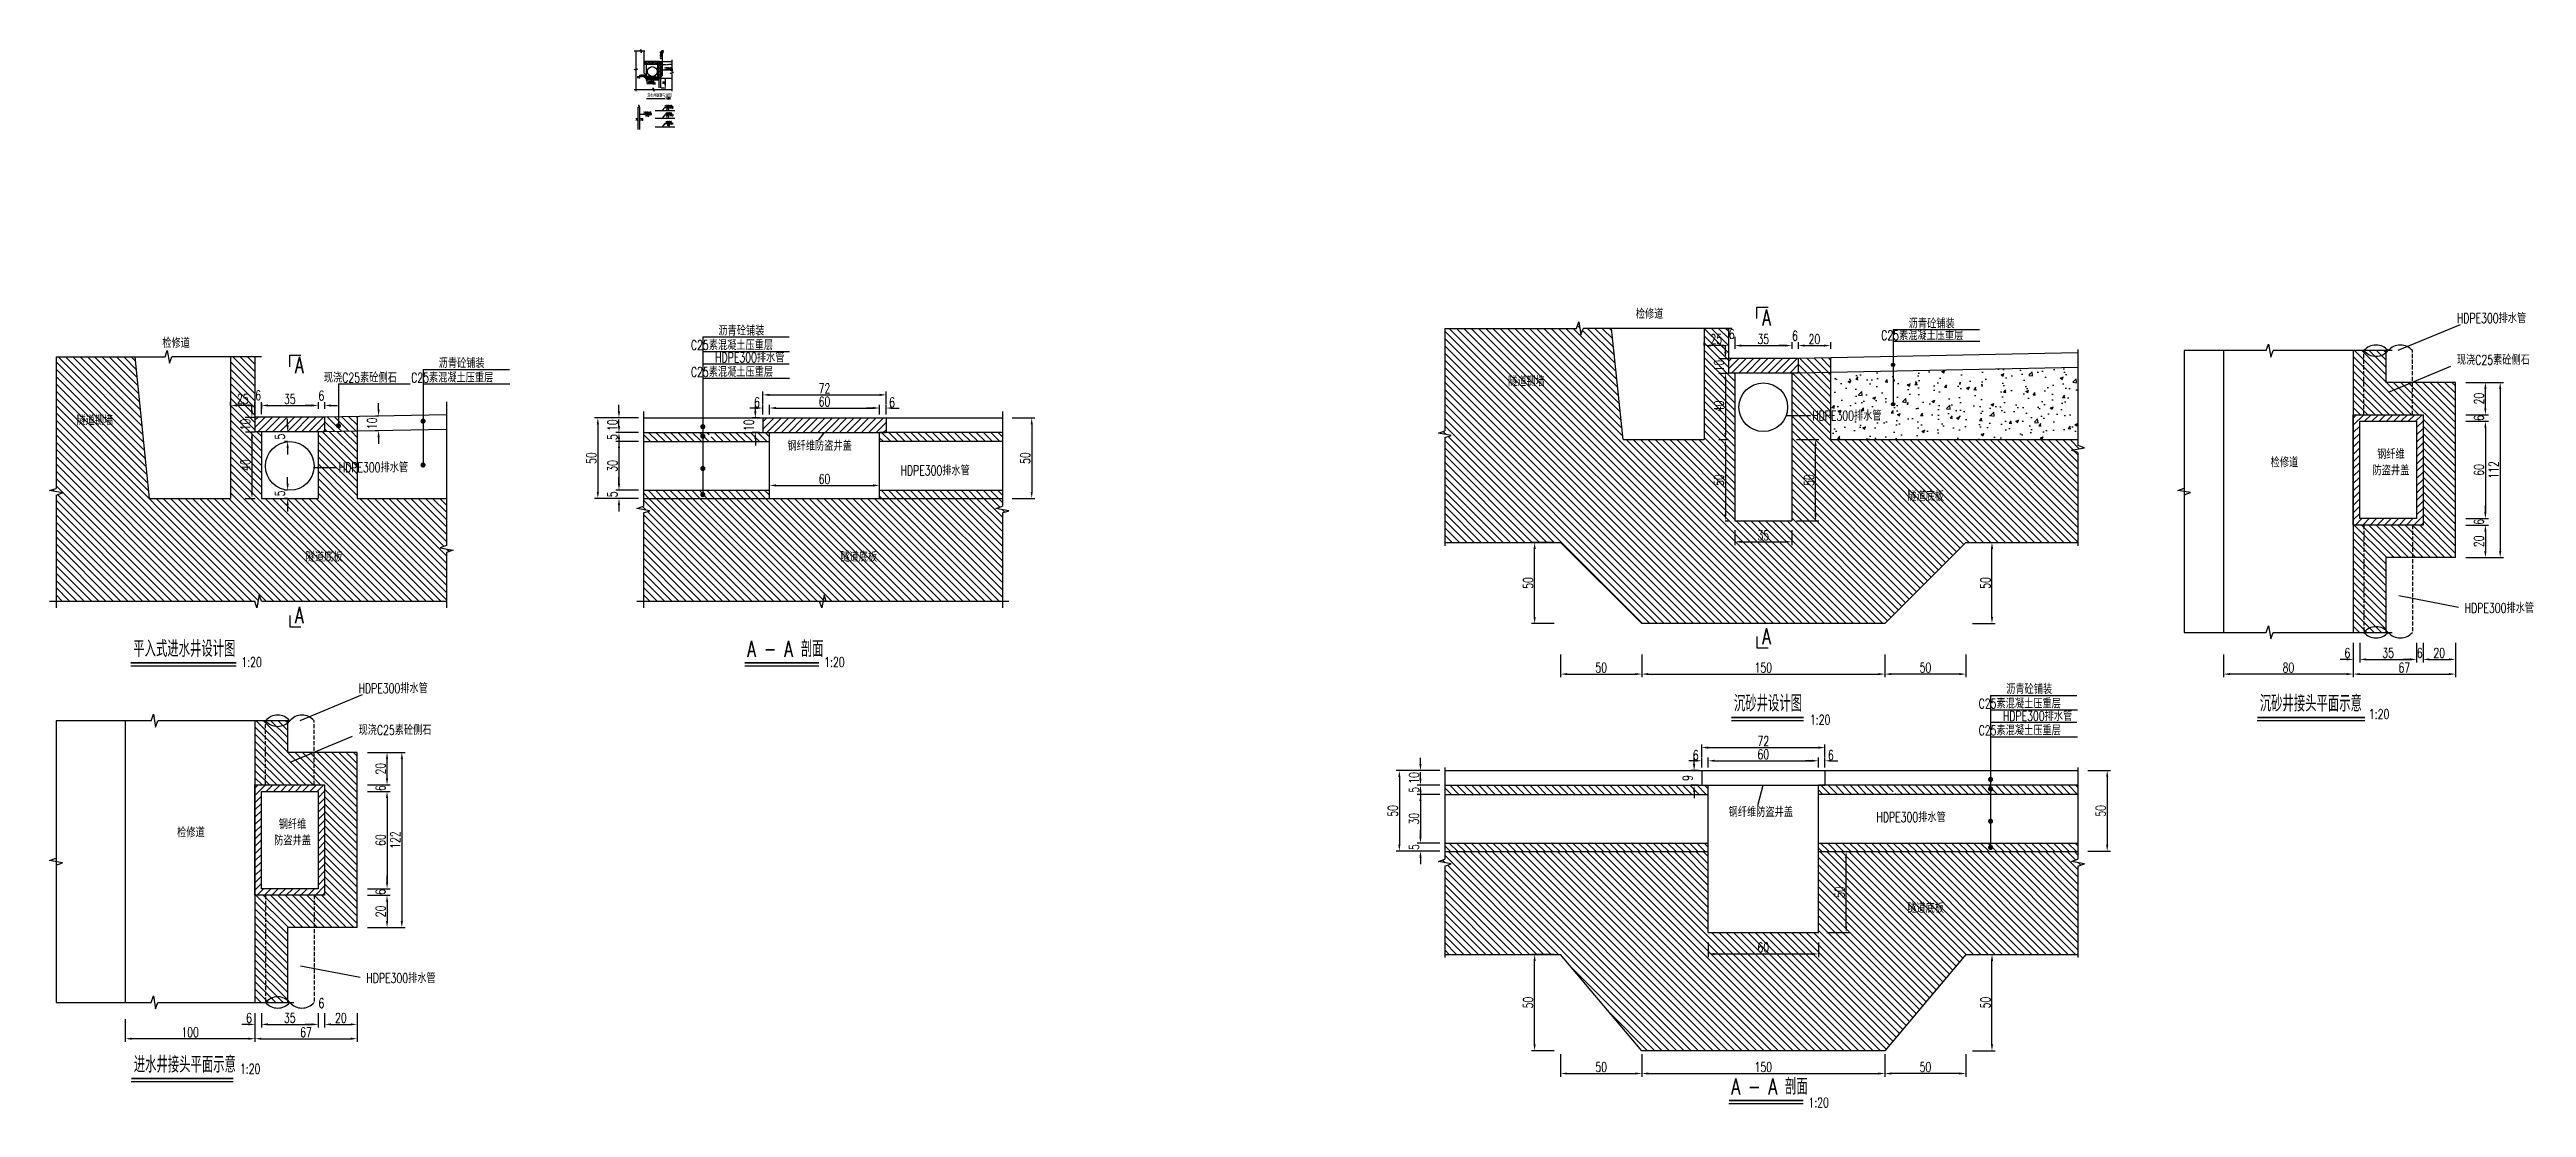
# Model space of a CAD drawing. Header units: millimetres. Extents: x -3172 to 9280, y -13936 to 13830.
# Drawn here: x -3172 to 4467, y -13936 to -10675 of the extents above; entities that cross this region are included whole.
import ezdxf

# ---------------------------------------------------------------- set-up
doc = ezdxf.new("R2010")
doc.units = ezdxf.units.MM
doc.header["$LTSCALE"] = 0.25
doc.header["$MEASUREMENT"] = 0
doc.linetypes.add('HIDDEN', pattern=[0.35, 0.25, -0.1])
for name, color, linetype in [('TEXT', 7, 'Continuous'), ('尺寸', 7, 'Continuous'), ('文字', 7, 'Continuous'), ('结构', 1, 'Continuous'), ('钢筋', 1, 'Continuous'), ('防盗井盖', 1, 'Continuous'), ('隧道断面结构', 7, 'Continuous')]:
    doc.layers.add(name, color=color, linetype=linetype)
doc.styles.get("Standard").update_dxf_attribs({"font": 'simplex1.shx', "width": 0.7, "bigfont": 'hztxt.shx'})
doc.dimstyles.new('2', dxfattribs={"dimscale": 2, "dimtxt": 3, "dimasz": 2, "dimexe": 1, "dimexo": 1, "dimgap": 0.5, "dimtad": 1, "dimdec": 1, "dimdsep": 46, "dimtxsty": 'Standard', "dimcen": 0.5, "dimadec": 0, "dimazin": 0, "dimtfac": 1, "dimtdec": 1, "dimtofl": 0, "dimtmove": 2, "dimatfit": 3, "dimfxl": 0, "dimtolj": 1, "dimtzin": 0, "dimarcsym": 0})
doc.dimstyles.new('20', dxfattribs={"dimscale": 10, "dimtxt": 3, "dimasz": 2, "dimexe": 1, "dimexo": 1, "dimgap": 0.5, "dimtad": 1, "dimdec": 1, "dimlfac": 0.2, "dimdsep": 46, "dimtxsty": 'Standard', "dimcen": 0.5, "dimadec": 0, "dimazin": 0, "dimtfac": 1, "dimtdec": 1, "dimtofl": 0, "dimtmove": 2, "dimatfit": 3, "dimfxl": 0, "dimtolj": 1, "dimtzin": 0, "dimarcsym": 0})
pattern_1 = [(45, (-219912.265, 75463.933), (-11.2253202, 11.2253202), [])]
pattern_2 = [(135, (-219912.265, 75463.933), (-11.2253202, -11.2253202), [])]
pattern_3 = [(135, (-231950.756, 79583.76), (-11.2253202, -11.2253202), [])]

msp = doc.modelspace()

# ---------------------------------------------------------------- texts
at = {"width": 0.7}
msp.add_text('进水井钢筋构造图', height=10, dxfattribs=at).set_placement((-1329.51, -10821))
at = {"layer": '文字', "width": 0.7}
for s, height, p in [('1:20', 6, (-1272.19, -10827.83)), ('A', 50, (2110.02, -11525.77)), ('HDPE300排水管', 30, (4252.35, -11517.65)), ('A', 50, (-2414.75, -11671.9)), ('现浇C25素砼侧石 ', 30, (4252.35, -11646.28)), ('HDPE300排水管', 30, (2264.36, -11818.35)), ('HDPE300排水管', 30, (-2279.89, -11977.9)), ('HDPE300排水管', 30, (-547.44, -11987.26)), ('A', 50, (-2414.75, -12443)), ('HDPE300排水管', 30, (4276.5, -12411.15)), ('平入式进水井设计图', 50, (-2913.65, -12546.97)), ('A - A 剖面', 50, (-1020.04, -12546.97)), ('A', 50, (2110.02, -12508.11)), ('1:20', 30, (-2580.14, -12578.13)), ('1:20', 30, (-782.79, -12577.85)), ('HDPE300排水管', 30, (-2218.93, -12658.77)), ('沉砂井设计图', 50, (2022.76, -12715.49)), ('沉砂井接头平面示意', 50, (3644.4, -12715.49)), ('现浇C25素砼侧石 ', 30, (-2218.93, -12787.39)), ('1:20', 30, (2257.31, -12755.83)), ('1:20', 30, (3981.06, -12738.23)), ('HDPE300排水管', 30, (2462.37, -13056.18)), ('HDPE300排水管', 30, (-2194.78, -13552.26)), ('进水井接头平面示意', 50, (-2912.09, -13828.71)), ('1:20', 30, (-2584.63, -13832.11)), ('A - A 剖面', 50, (2015.27, -13896.49)), ('1:20', 30, (2252.56, -13936.08))]:
    msp.add_text(s, height=height, dxfattribs=at).set_placement(p)
at = {"layer": '文字', "char_height": 6, "width": 20.9159, "attachment_point": 1, "rotation": 90}
for s, insert in [(' 12@10', (-1288.64, -10704.43)), ('N2', (-1284.13, -10685.97))]:
    msp.add_mtext(s, dxfattribs=dict(at, insert=insert))
at = {"layer": '文字'}
for s, insert, char_height, width, attachment_point in [('N3', (-1359.66, -10756.56), 6, 20.9159, 1), ('%%C8@5', (-1353.18, -10752.13), 6, 20.9159, 1), (' 12@10', (-1275.61, -10729.59), 6, 20.9159, 1), ('N1', (-1257.57, -10734.02), 6, 20.9159, 1), ('5', (-1356.45, -10846.22), 6, 20.9159, 1), ('%%C8@5', (-1325.95, -10771.83), 6, 20.9159, 1), ('N4', (-1311.53, -10776.26), 6, 20.9159, 1), (' 12@10', (-1275.41, -10845.7), 6, 20.9159, 1), ('70', (-1364.91, -10886.82), 6, 20.9159, 1), ('70', (-1350.08, -10886.82), 6, 20.9159, 1), (' 12@10', (-1340.38, -10866.73), 6, 20.9159, 1), ('145', (-1335.75, -10875.09), 6, 20.9159, 1), ('N1', (-1322.34, -10871.17), 6, 20.9159, 1), ('%%C8@5', (-1271.79, -10869.05), 6, 20.9159, 1), ('%%C8@5', (-1271.79, -10895.5), 6, 20.9159, 1), ('75', (-1270.34, -10853.88), 6, 20.9159, 1), ('75', (-1270.34, -10877.22), 6, 20.9159, 1), ('40', (-1268.21, -10903.68), 6, 20.9159, 1), ('N2', (-1257.38, -10850.14), 6, 20.9159, 1), ('N3', (-1257.38, -10873.48), 6, 20.9159, 1), ('N4', (-1257.38, -10899.94), 6, 20.9159, 1), ('沥青砼铺装', (-1038.16, -11541.4), 30, 294.9204, 5), ('^I检修道', (1755.44, -11489.66), 30, 428.2734, 5), ('沥青砼铺装', (2632.66, -11519.28), 30, 294.9204, 5), ('^I检修道', (-2788.81, -11579.31), 30, 428.2734, 5), ('^IC25素混凝土压重层', (-1074.38, -11586.02), 30, 428.2734, 5), ('HDPE300排水管', (-1012.23, -11624.05), 30, 372.9552, 5), ('^IC25素混凝土压重层', (2596.44, -11555.59), 30, 428.2734, 5), ('^I现浇C25素砼侧石', (-2220.68, -11686.18), 30, 428.2734, 5), ('^IC25素混凝土压重层', (-1937.14, -11686.18), 30, 428.2734, 5), ('沥青砼铺装', (-1900.92, -11641.55), 30, 294.9204, 5), ('^IC25素混凝土压重层', (-1074.38, -11668.67), 30, 428.2734, 5), ('隧道铡墙', (1383.06, -11697.32), 30, 294.9204, 5), ('隧道铡墙', (-3032.26, -11817.69), 30, 294.9204, 5), ('钢纤维防盗井盖\\P^I', (-796.95, -11921.5), 30, 428.2734, 5), ('钢纤维\\P防盗井盖', (4048.88, -11947.25), 30, 428.2734, 5), ('检修道', (3720.59, -11947.25), 30, 460.3297, 5), ('隧道底板', (2613.95, -12051.45), 30, 294.9204, 5), ('隧道底板', (-2325.28, -12238.72), 30, 294.9204, 5), ('隧道底板', (-676.28, -12238.72), 30, 294.9204, 5), ('^IC25素混凝土压重层', (2897.06, -12691.11), 30, 428.2734, 5), ('沥青砼铺装', (2933.28, -12646.49), 30, 294.9204, 5), ('^IC25素混凝土压重层', (2897.06, -12773.77), 30, 428.2734, 5), ('HDPE300排水管', (2959.21, -12729.15), 30, 372.9552, 5), ('钢纤维\\P防盗井盖', (-2422.4, -13088.36), 30, 428.2734, 5), ('钢纤维防盗井盖', (2105.65, -13025.42), 30, 241.29, 5), ('检修道', (-2735.93, -13088.36), 30, 511.971, 5), ('隧道底板', (2613.95, -13321.56), 30, 294.9204, 5)]:
    msp.add_mtext(s, dxfattribs=dict(at, insert=insert, char_height=char_height, width=width, attachment_point=attachment_point))

# ---------------------------------------------------------------- blocks, each defined once
blk = doc.blocks.new('*D41')
at = {"layer": 'Defpoints', "color": 0}
for p in [(-2578.4, -11808), (-2578, -11853), (-2547.7, -11853)]:
    blk.add_point(p, dxfattribs=at)
at = {"layer": 'TEXT', "color": 0, "lineweight": -2}
for p, q in [((-2568.4, -11808), (-2537.7, -11808)), ((-2547.7, -11788), (-2547.7, -11768)), ((-2568, -11853), (-2537.7, -11853)), ((-2547.7, -11873), (-2547.7, -11893))]:
    blk.add_line(p, q, dxfattribs=at)
at = {"layer": 'TEXT', "color": 0}
for points in [[(-2551, -11788), (-2544.4, -11788), (-2547.7, -11808)], [(-2551, -11873), (-2544.4, -11873), (-2547.7, -11853)]]:
    blk.add_solid(points, dxfattribs=at)
at = {"layer": 'TEXT', "color": 0, "insert": (-2567.7, -11830.5), "char_height": 30, "attachment_point": 5, "rotation": 90}
blk.add_mtext('\\A1;10', dxfattribs=at)
blk = doc.blocks.new('*D42')
at = {"layer": 'Defpoints', "color": 0}
for p in [(-2578, -11853), (-2578.4, -12058.3), (-2547.7, -12058.3)]:
    blk.add_point(p, dxfattribs=at)
at = {"layer": 'TEXT', "color": 0, "lineweight": -2}
for p, q in [((-2568, -11853), (-2537.7, -11853)), ((-2547.7, -11873), (-2547.7, -12038.3)), ((-2568.4, -12058.3), (-2537.7, -12058.3))]:
    blk.add_line(p, q, dxfattribs=at)
at = {"layer": 'TEXT', "color": 0}
for points in [[(-2551, -11873), (-2544.4, -11873), (-2547.7, -11853)], [(-2551, -12038.3), (-2544.4, -12038.3), (-2547.7, -12058.3)]]:
    blk.add_solid(points, dxfattribs=at)
at = {"layer": 'TEXT', "color": 0, "insert": (-2567.7, -11955.6), "char_height": 30, "attachment_point": 5, "rotation": 90}
blk.add_mtext('\\A1;40', dxfattribs=at)
blk = doc.blocks.new('*D43')
at = {"layer": 'Defpoints', "color": 0}
for p in [(-2538.4, -11809.5), (-2518.4, -11771.9), (-2518.4, -11808.7)]:
    blk.add_point(p, dxfattribs=at)
at = {"layer": 'TEXT', "color": 0, "lineweight": -2}
for p, q in [((-2538.4, -11799.5), (-2538.4, -11761.9)), ((-2518.4, -11798.7), (-2518.4, -11761.9)), ((-2558.4, -11771.9), (-2578.4, -11771.9)), ((-2498.4, -11771.9), (-2478.4, -11771.9))]:
    blk.add_line(p, q, dxfattribs=at)
at = {"layer": 'TEXT', "color": 0}
for points in [[(-2558.4, -11768.6), (-2558.4, -11775.2), (-2538.4, -11771.9)], [(-2498.4, -11768.6), (-2498.4, -11775.2), (-2518.4, -11771.9)]]:
    blk.add_solid(points, dxfattribs=at)
at = {"layer": 'TEXT', "color": 0, "insert": (-2528.4, -11740.5), "char_height": 30, "attachment_point": 5}
blk.add_mtext('\\A1;6', dxfattribs=at)
blk = doc.blocks.new('*D44')
at = {"layer": 'Defpoints', "color": 0}
for p in [(-2518.4, -11754.7), (-2343.4, -11754.7), (-2343.4, -11771.9)]:
    blk.add_point(p, dxfattribs=at)
at = {"layer": 'TEXT', "color": 0, "lineweight": -2}
for p, q in [((-2518.4, -11764.7), (-2518.4, -11781.9)), ((-2498.4, -11771.9), (-2363.4, -11771.9)), ((-2343.4, -11764.7), (-2343.4, -11781.9))]:
    blk.add_line(p, q, dxfattribs=at)
at = {"layer": 'TEXT', "color": 0}
for points in [[(-2498.4, -11768.6), (-2498.4, -11775.2), (-2518.4, -11771.9)], [(-2363.4, -11768.6), (-2363.4, -11775.2), (-2343.4, -11771.9)]]:
    blk.add_solid(points, dxfattribs=at)
at = {"layer": 'TEXT', "color": 0, "insert": (-2430.9, -11751.9), "char_height": 30, "attachment_point": 5}
blk.add_mtext('\\A1;35', dxfattribs=at)
blk = doc.blocks.new('*D45')
at = {"layer": 'Defpoints', "color": 0}
for p in [(-2343.4, -11751.2), (-2323.4, -11751.2), (-2323.4, -11771.9)]:
    blk.add_point(p, dxfattribs=at)
at = {"layer": 'TEXT', "color": 0, "lineweight": -2}
for p, q in [((-2343.4, -11761.2), (-2343.4, -11781.9)), ((-2323.4, -11761.2), (-2323.4, -11781.9)), ((-2363.4, -11771.9), (-2383.4, -11771.9)), ((-2303.4, -11771.9), (-2283.4, -11771.9))]:
    blk.add_line(p, q, dxfattribs=at)
at = {"layer": 'TEXT', "color": 0}
for points in [[(-2363.4, -11768.6), (-2363.4, -11775.2), (-2343.4, -11771.9)], [(-2303.4, -11768.6), (-2303.4, -11775.2), (-2323.4, -11771.9)]]:
    blk.add_solid(points, dxfattribs=at)
at = {"layer": 'TEXT', "color": 0, "insert": (-2333.4, -11741.6), "char_height": 30, "attachment_point": 5}
blk.add_mtext('\\A1;6', dxfattribs=at)
blk = doc.blocks.new('*D46')
at = {"layer": 'Defpoints', "color": 0}
for p in [(-2343.4, -13635), (-2518.4, -13680), (-2343.4, -13680)]:
    blk.add_point(p, dxfattribs=at)
at = {"layer": 'TEXT', "color": 0, "lineweight": -2}
for p, q in [((-2343.4, -13645), (-2343.4, -13690)), ((-2518.4, -13680), (-2518.4, -13690)), ((-2498.4, -13680), (-2363.4, -13680))]:
    blk.add_line(p, q, dxfattribs=at)
at = {"layer": 'TEXT', "color": 0}
for points in [[(-2498.4, -13676.7), (-2498.4, -13683.4), (-2518.4, -13680)], [(-2363.4, -13676.7), (-2363.4, -13683.4), (-2343.4, -13680)]]:
    blk.add_solid(points, dxfattribs=at)
at = {"layer": 'TEXT', "color": 0, "insert": (-2430.9, -13660), "char_height": 30, "attachment_point": 5}
blk.add_mtext('\\A1;35', dxfattribs=at)
blk = doc.blocks.new('*D47')
at = {"layer": 'Defpoints', "color": 0}
for p in [(-2223.4, -12841.7), (-2223.4, -13381.7), (-2085.4, -13381.7)]:
    blk.add_point(p, dxfattribs=at)
at = {"layer": 'TEXT', "color": 0, "lineweight": -2}
for p, q in [((-2145.4, -12841.7), (-2075.4, -12841.7)), ((-2085.4, -12861.7), (-2085.4, -13361.7)), ((-2145.4, -13381.7), (-2075.4, -13381.7))]:
    blk.add_line(p, q, dxfattribs=at)
at = {"layer": 'TEXT', "color": 0}
for points in [[(-2088.7, -12861.7), (-2082, -12861.7), (-2085.4, -12841.7)], [(-2088.7, -13361.7), (-2082, -13361.7), (-2085.4, -13381.7)]]:
    blk.add_solid(points, dxfattribs=at)
at = {"layer": 'TEXT', "color": 0, "insert": (-2105.4, -13111.7), "char_height": 30, "attachment_point": 5, "rotation": 90}
blk.add_mtext('\\A1;122', dxfattribs=at)
blk = doc.blocks.new('*D48')
at = {"layer": 'Defpoints', "color": 0}
for p in [(-2223.4, -12961.7), (-2223.4, -13261.7), (-2131, -13261.7)]:
    blk.add_point(p, dxfattribs=at)
at = {"layer": 'TEXT', "color": 0, "lineweight": -2}
for p, q in [((-2191, -12961.7), (-2121, -12961.7)), ((-2131, -12981.7), (-2131, -13241.7)), ((-2191, -13261.7), (-2121, -13261.7))]:
    blk.add_line(p, q, dxfattribs=at)
at = {"layer": 'TEXT', "color": 0}
for points in [[(-2134.3, -12981.7), (-2127.7, -12981.7), (-2131, -12961.7)], [(-2134.3, -13241.7), (-2127.7, -13241.7), (-2131, -13261.7)]]:
    blk.add_solid(points, dxfattribs=at)
at = {"layer": 'TEXT', "color": 0, "insert": (-2151, -13111.7), "char_height": 30, "attachment_point": 5, "rotation": 90}
blk.add_mtext('\\A1;60', dxfattribs=at)
blk = doc.blocks.new('*D49')
at = {"layer": 'Defpoints', "color": 0}
for p in [(1488.4, -12508.7), (1738.4, -12508.7), (1738.4, -12600)]:
    blk.add_point(p, dxfattribs=at)
at = {"layer": 'TEXT', "color": 0, "lineweight": -2}
for p, q in [((1488.4, -12540), (1488.4, -12610)), ((1508.4, -12600), (1718.4, -12600)), ((1738.4, -12540), (1738.4, -12610))]:
    blk.add_line(p, q, dxfattribs=at)
at = {"layer": 'TEXT', "color": 0}
for points in [[(1508.4, -12596.7), (1508.4, -12603.3), (1488.4, -12600)], [(1718.4, -12596.7), (1718.4, -12603.3), (1738.4, -12600)]]:
    blk.add_solid(points, dxfattribs=at)
at = {"layer": 'TEXT', "color": 0, "insert": (1613.4, -12580), "char_height": 30, "attachment_point": 5}
blk.add_mtext('\\A1;50', dxfattribs=at)
blk = doc.blocks.new('*D50')
at = {"layer": 'Defpoints', "color": 0}
for p in [(1738.4, -12508.7), (2488.4, -12508.7), (2488.4, -12600)]:
    blk.add_point(p, dxfattribs=at)
at = {"layer": 'TEXT', "color": 0, "lineweight": -2}
for p, q in [((1738.4, -12540), (1738.4, -12610)), ((1758.4, -12600), (2468.4, -12600)), ((2488.4, -12540), (2488.4, -12610))]:
    blk.add_line(p, q, dxfattribs=at)
at = {"layer": 'TEXT', "color": 0}
for points in [[(1758.4, -12596.7), (1758.4, -12603.3), (1738.4, -12600)], [(2468.4, -12596.7), (2468.4, -12603.3), (2488.4, -12600)]]:
    blk.add_solid(points, dxfattribs=at)
at = {"layer": 'TEXT', "color": 0, "insert": (2113.4, -12580), "char_height": 30, "attachment_point": 5}
blk.add_mtext('\\A1;150', dxfattribs=at)
blk = doc.blocks.new('*D51')
at = {"layer": 'Defpoints', "color": 0}
for p in [(2488.4, -12508.7), (2738.4, -12508.7), (2488.4, -12600)]:
    blk.add_point(p, dxfattribs=at)
at = {"layer": 'TEXT', "color": 0, "lineweight": -2}
for p, q in [((2488.4, -12540), (2488.4, -12610)), ((2718.4, -12600), (2508.4, -12600)), ((2738.4, -12540), (2738.4, -12610))]:
    blk.add_line(p, q, dxfattribs=at)
at = {"layer": 'TEXT', "color": 0}
for points in [[(2508.4, -12596.7), (2508.4, -12603.3), (2488.4, -12600)], [(2718.4, -12596.7), (2718.4, -12603.3), (2738.4, -12600)]]:
    blk.add_solid(points, dxfattribs=at)
at = {"layer": 'TEXT', "color": 0, "insert": (2613.4, -12580), "char_height": 30, "attachment_point": 5}
blk.add_mtext('\\A1;50', dxfattribs=at)
blk = doc.blocks.new('*D134')
at = {"layer": 'Defpoints', "color": 0}
for p in [(2738.4, -12194.1), (2818.6, -12194.1), (2678.5, -12444.1)]:
    blk.add_point(p, dxfattribs=at)
at = {"layer": 'TEXT', "color": 0, "lineweight": -2}
for p, q in [((2758.6, -12194.1), (2828.6, -12194.1)), ((2818.6, -12424.1), (2818.6, -12214.1)), ((2758.6, -12444.1), (2828.6, -12444.1))]:
    blk.add_line(p, q, dxfattribs=at)
at = {"layer": 'TEXT', "color": 0}
for points in [[(2815.3, -12214.1), (2822, -12214.1), (2818.6, -12194.1)], [(2815.3, -12424.1), (2822, -12424.1), (2818.6, -12444.1)]]:
    blk.add_solid(points, dxfattribs=at)
at = {"layer": 'TEXT', "color": 0, "insert": (2798.6, -12319.1), "char_height": 30, "attachment_point": 5, "rotation": 90}
blk.add_mtext('\\A1;50', dxfattribs=at)
blk = doc.blocks.new('*D52')
at = {"layer": 'Defpoints', "color": 0}
for p in [(1408.1, -12194.1), (1488.4, -12194.1), (1548.2, -12444.1)]:
    blk.add_point(p, dxfattribs=at)
at = {"layer": 'TEXT', "color": 0, "lineweight": -2}
for p, q in [((1468.1, -12194.1), (1398.1, -12194.1)), ((1408.1, -12424.1), (1408.1, -12214.1)), ((1468.1, -12444.1), (1398.1, -12444.1))]:
    blk.add_line(p, q, dxfattribs=at)
at = {"layer": 'TEXT', "color": 0}
for points in [[(1404.8, -12214.1), (1411.4, -12214.1), (1408.1, -12194.1)], [(1404.8, -12424.1), (1411.4, -12424.1), (1408.1, -12444.1)]]:
    blk.add_solid(points, dxfattribs=at)
at = {"layer": 'TEXT', "color": 0, "insert": (1388.1, -12319.1), "char_height": 30, "attachment_point": 5, "rotation": 90}
blk.add_mtext('\\A1;50', dxfattribs=at)
blk = doc.blocks.new('*D53')
at = {"layer": 'Defpoints', "color": 0}
for p in [(2025.9, -12146.7), (2200.9, -12146.7), (2200.9, -12192.3)]:
    blk.add_point(p, dxfattribs=at)
at = {"layer": 'TEXT', "color": 0, "lineweight": -2}
for p, q in [((2025.9, -12156.7), (2025.9, -12202.3)), ((2045.9, -12192.3), (2180.9, -12192.3)), ((2200.9, -12156.7), (2200.9, -12202.3))]:
    blk.add_line(p, q, dxfattribs=at)
at = {"layer": 'TEXT', "color": 0}
for points in [[(2045.9, -12188.9), (2045.9, -12195.6), (2025.9, -12192.3)], [(2180.9, -12188.9), (2180.9, -12195.6), (2200.9, -12192.3)]]:
    blk.add_solid(points, dxfattribs=at)
at = {"layer": 'TEXT', "color": 0, "insert": (2113.4, -12172.3), "char_height": 30, "attachment_point": 5}
blk.add_mtext('\\A1;35', dxfattribs=at)
blk = doc.blocks.new('*D54')
at = {"layer": 'Defpoints', "color": 0}
for p in [(2205.3, -11877.1), (2274.4, -11877.1), (2205.3, -12127.1)]:
    blk.add_point(p, dxfattribs=at)
at = {"layer": 'TEXT', "color": 0, "lineweight": -2}
for p, q in [((2215.3, -11877.1), (2284.4, -11877.1)), ((2274.4, -12107.1), (2274.4, -11897.1)), ((2215.3, -12127.1), (2284.4, -12127.1))]:
    blk.add_line(p, q, dxfattribs=at)
at = {"layer": 'TEXT', "color": 0}
for points in [[(2271.1, -11897.1), (2277.8, -11897.1), (2274.4, -11877.1)], [(2271.1, -12107.1), (2277.8, -12107.1), (2274.4, -12127.1)]]:
    blk.add_solid(points, dxfattribs=at)
at = {"layer": 'TEXT', "color": 0, "insert": (2254.4, -12002.1), "char_height": 30, "attachment_point": 5, "rotation": 90}
blk.add_mtext('\\A1;50', dxfattribs=at)
blk = doc.blocks.new('*D55')
at = {"layer": 'Defpoints', "color": 0}
for p in [(1985.9, -11877.1), (1985.9, -12127.1), (1996.5, -12127.1)]:
    blk.add_point(p, dxfattribs=at)
at = {"layer": 'TEXT', "color": 0, "lineweight": -2}
for p, q in [((1995.9, -11877.1), (2006.5, -11877.1)), ((1996.5, -11897.1), (1996.5, -12107.1)), ((1995.9, -12127.1), (2006.5, -12127.1))]:
    blk.add_line(p, q, dxfattribs=at)
at = {"layer": 'TEXT', "color": 0}
for points in [[(1993.2, -11897.1), (1999.9, -11897.1), (1996.5, -11877.1)], [(1993.2, -12107.1), (1999.9, -12107.1), (1996.5, -12127.1)]]:
    blk.add_solid(points, dxfattribs=at)
at = {"layer": 'TEXT', "color": 0, "insert": (1976.5, -12002.1), "char_height": 30, "attachment_point": 5, "rotation": 90}
blk.add_mtext('\\A1;50', dxfattribs=at)
blk = doc.blocks.new('*D56')
at = {"layer": 'Defpoints', "color": 0}
for p in [(2005.9, -11550.4), (2025.9, -11550.4), (2025.9, -11587.2)]:
    blk.add_point(p, dxfattribs=at)
at = {"layer": 'TEXT', "color": 0, "lineweight": -2}
for p, q in [((1985.9, -11587.2), (1965.9, -11587.2)), ((2005.9, -11560.4), (2005.9, -11597.2)), ((2025.9, -11560.4), (2025.9, -11597.2)), ((2045.9, -11587.2), (2065.9, -11587.2))]:
    blk.add_line(p, q, dxfattribs=at)
at = {"layer": 'TEXT', "color": 0}
for points in [[(1985.9, -11583.9), (1985.9, -11590.5), (2005.9, -11587.2)], [(2045.9, -11583.9), (2045.9, -11590.5), (2025.9, -11587.2)]]:
    blk.add_solid(points, dxfattribs=at)
at = {"layer": 'TEXT', "color": 0, "insert": (2015.9, -11551.8), "char_height": 30, "attachment_point": 5}
blk.add_mtext('\\A1;6', dxfattribs=at)
blk = doc.blocks.new('*D57')
at = {"layer": 'Defpoints', "color": 0}
for p in [(2025.9, -11570), (2200.9, -11570), (2200.9, -11587.2)]:
    blk.add_point(p, dxfattribs=at)
at = {"layer": 'TEXT', "color": 0, "lineweight": -2}
for p, q in [((2025.9, -11580), (2025.9, -11597.2)), ((2045.9, -11587.2), (2180.9, -11587.2)), ((2200.9, -11580), (2200.9, -11597.2))]:
    blk.add_line(p, q, dxfattribs=at)
at = {"layer": 'TEXT', "color": 0}
for points in [[(2045.9, -11583.9), (2045.9, -11590.5), (2025.9, -11587.2)], [(2180.9, -11583.9), (2180.9, -11590.5), (2200.9, -11587.2)]]:
    blk.add_solid(points, dxfattribs=at)
at = {"layer": 'TEXT', "color": 0, "insert": (2113.4, -11567.2), "char_height": 30, "attachment_point": 5}
blk.add_mtext('\\A1;35', dxfattribs=at)
blk = doc.blocks.new('*D58')
at = {"layer": 'Defpoints', "color": 0}
for p in [(2200.9, -11566.5), (2220.9, -11566.5), (2220.9, -11587.2)]:
    blk.add_point(p, dxfattribs=at)
at = {"layer": 'TEXT', "color": 0, "lineweight": -2}
for p, q in [((2180.9, -11587.2), (2160.9, -11587.2)), ((2200.9, -11576.5), (2200.9, -11597.2)), ((2220.9, -11576.5), (2220.9, -11597.2)), ((2240.9, -11587.2), (2260.9, -11587.2))]:
    blk.add_line(p, q, dxfattribs=at)
at = {"layer": 'TEXT', "color": 0}
for points in [[(2180.9, -11583.9), (2180.9, -11590.5), (2200.9, -11587.2)], [(2240.9, -11583.9), (2240.9, -11590.5), (2220.9, -11587.2)]]:
    blk.add_solid(points, dxfattribs=at)
at = {"layer": 'TEXT', "color": 0, "insert": (2210.9, -11557.1), "char_height": 30, "attachment_point": 5}
blk.add_mtext('\\A1;6', dxfattribs=at)
blk = doc.blocks.new('*D59')
at = {"layer": 'Defpoints', "color": 0}
for p in [(-2538.4, -13635), (-2518.4, -13635), (-2538.4, -13680)]:
    blk.add_point(p, dxfattribs=at)
at = {"layer": 'TEXT', "color": 0, "lineweight": -2}
for p, q in [((-2538.4, -13645), (-2538.4, -13690)), ((-2518.4, -13645), (-2518.4, -13690)), ((-2558.4, -13680), (-2578.4, -13680)), ((-2498.4, -13680), (-2478.4, -13680))]:
    blk.add_line(p, q, dxfattribs=at)
at = {"layer": 'TEXT', "color": 0}
for points in [[(-2558.4, -13676.7), (-2558.4, -13683.4), (-2538.4, -13680)], [(-2498.4, -13676.7), (-2498.4, -13683.4), (-2518.4, -13680)]]:
    blk.add_solid(points, dxfattribs=at)
at = {"layer": 'TEXT', "color": 0, "insert": (-2556.7, -13660), "char_height": 30, "attachment_point": 5}
blk.add_mtext('\\A1;6', dxfattribs=at)
blk = doc.blocks.new('*D60')
at = {"layer": 'Defpoints', "color": 0}
for p in [(-591.9, -11739.1), (-971.9, -11777.4), (-591.9, -11777.4)]:
    blk.add_point(p, dxfattribs=at)
at = {"layer": 'TEXT', "color": 0, "lineweight": -2}
for p, q in [((-971.9, -11767.4), (-971.9, -11729.1)), ((-951.9, -11739.1), (-611.9, -11739.1)), ((-591.9, -11767.4), (-591.9, -11729.1))]:
    blk.add_line(p, q, dxfattribs=at)
at = {"layer": 'TEXT', "color": 0}
for points in [[(-951.9, -11735.8), (-951.9, -11742.5), (-971.9, -11739.1)], [(-611.9, -11735.8), (-611.9, -11742.5), (-591.9, -11739.1)]]:
    blk.add_solid(points, dxfattribs=at)
at = {"layer": 'TEXT', "color": 0, "insert": (-781.9, -11719.1), "char_height": 30, "attachment_point": 5}
blk.add_mtext('\\A1;72', dxfattribs=at)
blk = doc.blocks.new('*D135')
at = {"layer": 'Defpoints', "color": 0}
for p in [(-951.9, -12058.3), (-611.9, -12018.5), (-611.9, -12058.3)]:
    blk.add_point(p, dxfattribs=at)
at = {"layer": 'TEXT', "color": 0, "lineweight": -2}
for p, q in [((-951.9, -12048.3), (-951.9, -12008.5)), ((-931.9, -12018.5), (-631.9, -12018.5)), ((-611.9, -12048.3), (-611.9, -12008.5))]:
    blk.add_line(p, q, dxfattribs=at)
at = {"layer": 'TEXT', "color": 0}
for points in [[(-931.9, -12015.1), (-931.9, -12021.8), (-951.9, -12018.5)], [(-631.9, -12015.1), (-631.9, -12021.8), (-611.9, -12018.5)]]:
    blk.add_solid(points, dxfattribs=at)
at = {"layer": 'TEXT', "color": 0, "insert": (-781.9, -11998.5), "char_height": 30, "attachment_point": 5}
blk.add_mtext('\\A1;60', dxfattribs=at)
blk = doc.blocks.new('*D136')
at = {"layer": 'Defpoints', "color": 0}
for p in [(1943.4, -13417.2), (2283.4, -13417.2), (2283.4, -13462.8)]:
    blk.add_point(p, dxfattribs=at)
at = {"layer": 'TEXT', "color": 0, "lineweight": -2}
for p, q in [((1943.4, -13427.2), (1943.4, -13472.8)), ((2283.4, -13427.2), (2283.4, -13472.8)), ((1963.4, -13462.8), (2263.4, -13462.8))]:
    blk.add_line(p, q, dxfattribs=at)
at = {"layer": 'TEXT', "color": 0}
for points in [[(1963.4, -13459.5), (1963.4, -13466.2), (1943.4, -13462.8)], [(2263.4, -13459.5), (2263.4, -13466.2), (2283.4, -13462.8)]]:
    blk.add_solid(points, dxfattribs=at)
at = {"layer": 'TEXT', "color": 0, "insert": (2113.4, -13442.8), "char_height": 30, "attachment_point": 5}
blk.add_mtext('\\A1;60', dxfattribs=at)
blk = doc.blocks.new('*D137')
at = {"layer": 'Defpoints', "color": 0}
for p in [(2299.6, -13147.2), (2368.8, -13147.2), (2299.6, -13397.2)]:
    blk.add_point(p, dxfattribs=at)
at = {"layer": 'TEXT', "color": 0, "lineweight": -2}
for p, q in [((2309.6, -13147.2), (2378.8, -13147.2)), ((2368.8, -13377.2), (2368.8, -13167.2)), ((2309.6, -13397.2), (2378.8, -13397.2))]:
    blk.add_line(p, q, dxfattribs=at)
at = {"layer": 'TEXT', "color": 0}
for points in [[(2365.5, -13167.2), (2372.2, -13167.2), (2368.8, -13147.2)], [(2365.5, -13377.2), (2372.2, -13377.2), (2368.8, -13397.2)]]:
    blk.add_solid(points, dxfattribs=at)
at = {"layer": 'TEXT', "color": 0, "insert": (2348.8, -13272.2), "char_height": 30, "attachment_point": 5, "rotation": 90}
blk.add_mtext('\\A1;50', dxfattribs=at)
blk = doc.blocks.new('*D61')
at = {"layer": 'Defpoints', "color": 0}
for p in [(1488.4, -13740.2), (1738.4, -13740.2), (1738.4, -13831.5)]:
    blk.add_point(p, dxfattribs=at)
at = {"layer": 'TEXT', "color": 0, "lineweight": -2}
for p, q in [((1488.4, -13771.5), (1488.4, -13841.5)), ((1738.4, -13771.5), (1738.4, -13841.5)), ((1508.4, -13831.5), (1718.4, -13831.5))]:
    blk.add_line(p, q, dxfattribs=at)
at = {"layer": 'TEXT', "color": 0}
for points in [[(1508.4, -13828.2), (1508.4, -13834.8), (1488.4, -13831.5)], [(1718.4, -13828.2), (1718.4, -13834.8), (1738.4, -13831.5)]]:
    blk.add_solid(points, dxfattribs=at)
at = {"layer": 'TEXT', "color": 0, "insert": (1613.4, -13811.5), "char_height": 30, "attachment_point": 5}
blk.add_mtext('\\A1;50', dxfattribs=at)
blk = doc.blocks.new('*D62')
at = {"layer": 'Defpoints', "color": 0}
for p in [(1738.4, -13740.2), (2488.4, -13740.2), (2488.4, -13831.5)]:
    blk.add_point(p, dxfattribs=at)
at = {"layer": 'TEXT', "color": 0, "lineweight": -2}
for p, q in [((1738.4, -13771.5), (1738.4, -13841.5)), ((2488.4, -13771.5), (2488.4, -13841.5)), ((1758.4, -13831.5), (2468.4, -13831.5))]:
    blk.add_line(p, q, dxfattribs=at)
at = {"layer": 'TEXT', "color": 0}
for points in [[(1758.4, -13828.2), (1758.4, -13834.8), (1738.4, -13831.5)], [(2468.4, -13828.2), (2468.4, -13834.8), (2488.4, -13831.5)]]:
    blk.add_solid(points, dxfattribs=at)
at = {"layer": 'TEXT', "color": 0, "insert": (2113.4, -13811.5), "char_height": 30, "attachment_point": 5}
blk.add_mtext('\\A1;150', dxfattribs=at)
blk = doc.blocks.new('*D63')
at = {"layer": 'Defpoints', "color": 0}
for p in [(2488.4, -13740.2), (2738.4, -13740.2), (2488.4, -13831.5)]:
    blk.add_point(p, dxfattribs=at)
at = {"layer": 'TEXT', "color": 0, "lineweight": -2}
for p, q in [((2488.4, -13771.5), (2488.4, -13841.5)), ((2738.4, -13771.5), (2738.4, -13841.5)), ((2718.4, -13831.5), (2508.4, -13831.5))]:
    blk.add_line(p, q, dxfattribs=at)
at = {"layer": 'TEXT', "color": 0}
for points in [[(2508.4, -13828.2), (2508.4, -13834.8), (2488.4, -13831.5)], [(2718.4, -13828.2), (2718.4, -13834.8), (2738.4, -13831.5)]]:
    blk.add_solid(points, dxfattribs=at)
at = {"layer": 'TEXT', "color": 0, "insert": (2613.4, -13811.5), "char_height": 30, "attachment_point": 5}
blk.add_mtext('\\A1;50', dxfattribs=at)
blk = doc.blocks.new('*D64')
at = {"layer": 'Defpoints', "color": 0}
for p in [(2738.4, -13464.2), (2818.6, -13464.2), (2678.5, -13761.4)]:
    blk.add_point(p, dxfattribs=at)
at = {"layer": 'TEXT', "color": 0, "lineweight": -2}
for p, q in [((2758.6, -13464.2), (2828.6, -13464.2)), ((2818.6, -13741.4), (2818.6, -13484.2)), ((2758.6, -13761.4), (2828.6, -13761.4))]:
    blk.add_line(p, q, dxfattribs=at)
at = {"layer": 'TEXT', "color": 0}
for points in [[(2815.3, -13484.2), (2822, -13484.2), (2818.6, -13464.2)], [(2815.3, -13741.4), (2822, -13741.4), (2818.6, -13761.4)]]:
    blk.add_solid(points, dxfattribs=at)
at = {"layer": 'TEXT', "color": 0, "insert": (2798.6, -13612.8), "char_height": 30, "attachment_point": 5, "rotation": 90}
blk.add_mtext('\\A1;50', dxfattribs=at)
blk = doc.blocks.new('*D65')
at = {"layer": 'Defpoints', "color": 0}
for p in [(1408.1, -13464.2), (1488.4, -13464.2), (1548.2, -13761.4)]:
    blk.add_point(p, dxfattribs=at)
at = {"layer": 'TEXT', "color": 0, "lineweight": -2}
for p, q in [((1468.1, -13464.2), (1398.1, -13464.2)), ((1408.1, -13741.4), (1408.1, -13484.2)), ((1468.1, -13761.4), (1398.1, -13761.4))]:
    blk.add_line(p, q, dxfattribs=at)
at = {"layer": 'TEXT', "color": 0}
for points in [[(1404.8, -13484.2), (1411.4, -13484.2), (1408.1, -13464.2)], [(1404.8, -13741.4), (1411.4, -13741.4), (1408.1, -13761.4)]]:
    blk.add_solid(points, dxfattribs=at)
at = {"layer": 'TEXT', "color": 0, "insert": (1388.1, -13612.8), "char_height": 30, "attachment_point": 5, "rotation": 90}
blk.add_mtext('\\A1;50', dxfattribs=at)
blk = doc.blocks.new('*D66')
at = {"layer": 'Defpoints', "color": 0}
for p in [(2220.9, -11566.5), (2320.9, -11566.5), (2320.9, -11587.2)]:
    blk.add_point(p, dxfattribs=at)
at = {"layer": 'TEXT', "color": 0, "lineweight": -2}
for p, q in [((2220.9, -11576.5), (2220.9, -11597.2)), ((2240.9, -11587.2), (2300.9, -11587.2)), ((2320.9, -11576.5), (2320.9, -11597.2))]:
    blk.add_line(p, q, dxfattribs=at)
at = {"layer": 'TEXT', "color": 0}
for points in [[(2240.9, -11583.9), (2240.9, -11590.5), (2220.9, -11587.2)], [(2300.9, -11583.9), (2300.9, -11590.5), (2320.9, -11587.2)]]:
    blk.add_solid(points, dxfattribs=at)
at = {"layer": 'TEXT', "color": 0, "insert": (2270.9, -11567.2), "char_height": 30, "attachment_point": 5}
blk.add_mtext('\\A1;20', dxfattribs=at)
blk = doc.blocks.new('*D138')
at = {"layer": 'Defpoints', "color": 0}
for p in [(-1340.6, -11810.1), (-1415.7, -11855.1), (-1340.6, -11855.1)]:
    blk.add_point(p, dxfattribs=at)
at = {"layer": 'TEXT', "color": 0, "lineweight": -2}
for p, q in [((-1355.7, -11810.1), (-1425.7, -11810.1)), ((-1415.7, -11790.1), (-1415.7, -11770.1)), ((-1355.7, -11855.1), (-1425.7, -11855.1)), ((-1415.7, -11875.1), (-1415.7, -11895.1))]:
    blk.add_line(p, q, dxfattribs=at)
at = {"layer": 'TEXT', "color": 0}
for points in [[(-1419, -11790.1), (-1412.4, -11790.1), (-1415.7, -11810.1)], [(-1419, -11875.1), (-1412.4, -11875.1), (-1415.7, -11855.1)]]:
    blk.add_solid(points, dxfattribs=at)
at = {"layer": 'TEXT', "color": 0, "insert": (-1435.7, -11832.6), "char_height": 30, "attachment_point": 5, "rotation": 90}
blk.add_mtext('\\A1;10', dxfattribs=at)
blk = doc.blocks.new('*D139')
at = {"layer": 'Defpoints', "color": 0}
for p in [(-1415.7, -11883.3), (-1340.6, -11855.1), (-1340.6, -11883.3)]:
    blk.add_point(p, dxfattribs=at)
at = {"layer": 'TEXT', "color": 0, "lineweight": -2}
for p, q in [((-1415.7, -11835.1), (-1415.7, -11815.1)), ((-1355.7, -11855.1), (-1425.7, -11855.1)), ((-1355.7, -11883.3), (-1425.7, -11883.3)), ((-1415.7, -11903.3), (-1415.7, -11923.3))]:
    blk.add_line(p, q, dxfattribs=at)
at = {"layer": 'TEXT', "color": 0}
for points in [[(-1419, -11835.1), (-1412.4, -11835.1), (-1415.7, -11855.1)], [(-1419, -11903.3), (-1412.4, -11903.3), (-1415.7, -11883.3)]]:
    blk.add_solid(points, dxfattribs=at)
at = {"layer": 'TEXT', "color": 0, "insert": (-1435.7, -11869.2), "char_height": 30, "attachment_point": 5, "rotation": 90}
blk.add_mtext('\\A1;5', dxfattribs=at)
blk = doc.blocks.new('*D140')
at = {"layer": 'Defpoints', "color": 0}
for p in [(-1340.6, -11883.3), (-1415.7, -12033.3), (-1340.6, -12033.3)]:
    blk.add_point(p, dxfattribs=at)
at = {"layer": 'TEXT', "color": 0, "lineweight": -2}
for p, q in [((-1355.7, -11883.3), (-1425.7, -11883.3)), ((-1415.7, -11903.3), (-1415.7, -12013.3)), ((-1355.7, -12033.3), (-1425.7, -12033.3))]:
    blk.add_line(p, q, dxfattribs=at)
at = {"layer": 'TEXT', "color": 0}
for points in [[(-1419, -11903.3), (-1412.4, -11903.3), (-1415.7, -11883.3)], [(-1419, -12013.3), (-1412.4, -12013.3), (-1415.7, -12033.3)]]:
    blk.add_solid(points, dxfattribs=at)
at = {"layer": 'TEXT', "color": 0, "insert": (-1435.7, -11958.3), "char_height": 30, "attachment_point": 5, "rotation": 90}
blk.add_mtext('\\A1;30', dxfattribs=at)
blk = doc.blocks.new('*D141')
at = {"layer": 'Defpoints', "color": 0}
for p in [(-1415.7, -12058.3), (-1340.6, -12033.3), (-1340.6, -12058.3)]:
    blk.add_point(p, dxfattribs=at)
at = {"layer": 'TEXT', "color": 0, "lineweight": -2}
for p, q in [((-1355.7, -12033.3), (-1425.7, -12033.3)), ((-1355.7, -12058.3), (-1425.7, -12058.3)), ((-1415.7, -12013.3), (-1415.7, -11993.3)), ((-1415.7, -12078.3), (-1415.7, -12098.3))]:
    blk.add_line(p, q, dxfattribs=at)
at = {"layer": 'TEXT', "color": 0}
for points in [[(-1419, -12013.3), (-1412.4, -12013.3), (-1415.7, -12033.3)], [(-1419, -12078.3), (-1412.4, -12078.3), (-1415.7, -12058.3)]]:
    blk.add_solid(points, dxfattribs=at)
at = {"layer": 'TEXT', "color": 0, "insert": (-1435.7, -12045.8), "char_height": 30, "attachment_point": 5, "rotation": 90}
blk.add_mtext('\\A1;5', dxfattribs=at)
blk = doc.blocks.new('*D67')
at = {"layer": 'Defpoints', "color": 0}
for p in [(-1390.6, -11810.1), (-1480.9, -12058.3), (-1390.6, -12058.3)]:
    blk.add_point(p, dxfattribs=at)
at = {"layer": 'TEXT', "color": 0, "lineweight": -2}
for p, q in [((-1420.9, -11810.1), (-1490.9, -11810.1)), ((-1480.9, -11830.1), (-1480.9, -12038.3)), ((-1420.9, -12058.3), (-1490.9, -12058.3))]:
    blk.add_line(p, q, dxfattribs=at)
at = {"layer": 'TEXT', "color": 0}
for points in [[(-1484.2, -11830.1), (-1477.5, -11830.1), (-1480.9, -11810.1)], [(-1484.2, -12038.3), (-1477.5, -12038.3), (-1480.9, -12058.3)]]:
    blk.add_solid(points, dxfattribs=at)
at = {"layer": 'TEXT', "color": 0, "insert": (-1500.9, -11934.2), "char_height": 30, "attachment_point": 5, "rotation": 90}
blk.add_mtext('\\A1;50', dxfattribs=at)
blk = doc.blocks.new('*D68')
at = {"layer": 'Defpoints', "color": 0}
for p in [(-233, -11810.1), (-233, -12058.3), (-142.8, -12058.3)]:
    blk.add_point(p, dxfattribs=at)
at = {"layer": 'TEXT', "color": 0, "lineweight": -2}
for p, q in [((-202.8, -11810.1), (-132.8, -11810.1)), ((-142.8, -11830.1), (-142.8, -12038.3)), ((-202.8, -12058.3), (-132.8, -12058.3))]:
    blk.add_line(p, q, dxfattribs=at)
at = {"layer": 'TEXT', "color": 0}
for points in [[(-146.1, -11830.1), (-139.5, -11830.1), (-142.8, -11810.1)], [(-146.1, -12038.3), (-139.5, -12038.3), (-142.8, -12058.3)]]:
    blk.add_solid(points, dxfattribs=at)
at = {"layer": 'TEXT', "color": 0, "insert": (-162.8, -11934.2), "char_height": 30, "attachment_point": 5, "rotation": 90}
blk.add_mtext('\\A1;50', dxfattribs=at)
blk = doc.blocks.new('*D69')
at = {"layer": 'Defpoints', "color": 0}
for p in [(-2157, -11804.6), (-2157, -11849.6), (-2157, -11849.6)]:
    blk.add_point(p, dxfattribs=at)
at = {"layer": 'TEXT', "color": 0, "lineweight": -2}
for p, q in [((-2157, -11804.6), (-2167, -11804.6)), ((-2157, -11784.6), (-2157, -11764.6)), ((-2157, -11849.6), (-2167, -11849.6)), ((-2157, -11869.6), (-2157, -11889.6))]:
    blk.add_line(p, q, dxfattribs=at)
at = {"layer": 'TEXT', "color": 0}
for points in [[(-2160.4, -11784.6), (-2153.7, -11784.6), (-2157, -11804.6)], [(-2160.4, -11869.6), (-2153.7, -11869.6), (-2157, -11849.6)]]:
    blk.add_solid(points, dxfattribs=at)
at = {"layer": 'TEXT', "color": 0, "insert": (-2177, -11827.1), "char_height": 30, "attachment_point": 5, "rotation": 90}
blk.add_mtext('\\A1;10', dxfattribs=at)
blk = doc.blocks.new('*D142')
at = {"layer": 'Defpoints', "color": 0}
for p in [(-2223.4, -12841.7), (-2131, -12841.7), (-2223.4, -12941.7)]:
    blk.add_point(p, dxfattribs=at)
at = {"layer": 'TEXT', "color": 0, "lineweight": -2}
for p, q in [((-2191, -12841.7), (-2121, -12841.7)), ((-2131, -12921.7), (-2131, -12861.7)), ((-2191, -12941.7), (-2121, -12941.7))]:
    blk.add_line(p, q, dxfattribs=at)
at = {"layer": 'TEXT', "color": 0}
for points in [[(-2134.3, -12861.7), (-2127.7, -12861.7), (-2131, -12841.7)], [(-2134.3, -12921.7), (-2127.7, -12921.7), (-2131, -12941.7)]]:
    blk.add_solid(points, dxfattribs=at)
at = {"layer": 'TEXT', "color": 0, "insert": (-2151, -12891.7), "char_height": 30, "attachment_point": 5, "rotation": 90}
blk.add_mtext('\\A1;20', dxfattribs=at)
blk = doc.blocks.new('*D70')
at = {"layer": 'Defpoints', "color": 0}
for p in [(-2223.4, -12941.7), (-2223.4, -12961.7), (-2131, -12961.7)]:
    blk.add_point(p, dxfattribs=at)
at = {"layer": 'TEXT', "color": 0, "lineweight": -2}
for p, q in [((-2131, -12921.7), (-2131, -12901.7)), ((-2191, -12941.7), (-2121, -12941.7)), ((-2191, -12961.7), (-2121, -12961.7)), ((-2131, -12981.7), (-2131, -13001.7))]:
    blk.add_line(p, q, dxfattribs=at)
at = {"layer": 'TEXT', "color": 0}
for points in [[(-2134.3, -12921.7), (-2127.7, -12921.7), (-2131, -12941.7)], [(-2134.3, -12981.7), (-2127.7, -12981.7), (-2131, -12961.7)]]:
    blk.add_solid(points, dxfattribs=at)
at = {"layer": 'TEXT', "color": 0, "insert": (-2151, -12951.7), "char_height": 30, "attachment_point": 5, "rotation": 90}
blk.add_mtext('\\A1;6', dxfattribs=at)
blk = doc.blocks.new('*D71')
at = {"layer": 'Defpoints', "color": 0}
for p in [(-2223.4, -13261.7), (-2223.4, -13281.7), (-2131, -13281.7)]:
    blk.add_point(p, dxfattribs=at)
at = {"layer": 'TEXT', "color": 0, "lineweight": -2}
for p, q in [((-2191, -13261.7), (-2121, -13261.7)), ((-2191, -13281.7), (-2121, -13281.7)), ((-2131, -13241.7), (-2131, -13221.7)), ((-2131, -13301.7), (-2131, -13321.7))]:
    blk.add_line(p, q, dxfattribs=at)
at = {"layer": 'TEXT', "color": 0}
for points in [[(-2134.3, -13241.7), (-2127.7, -13241.7), (-2131, -13261.7)], [(-2134.3, -13301.7), (-2127.7, -13301.7), (-2131, -13281.7)]]:
    blk.add_solid(points, dxfattribs=at)
at = {"layer": 'TEXT', "color": 0, "insert": (-2151, -13271.7), "char_height": 30, "attachment_point": 5, "rotation": 90}
blk.add_mtext('\\A1;6', dxfattribs=at)
blk = doc.blocks.new('*D72')
at = {"layer": 'Defpoints', "color": 0}
for p in [(-2223.4, -13281.7), (-2223.4, -13381.7), (-2131, -13381.7)]:
    blk.add_point(p, dxfattribs=at)
at = {"layer": 'TEXT', "color": 0, "lineweight": -2}
for p, q in [((-2191, -13281.7), (-2121, -13281.7)), ((-2131, -13301.7), (-2131, -13361.7)), ((-2191, -13381.7), (-2121, -13381.7))]:
    blk.add_line(p, q, dxfattribs=at)
at = {"layer": 'TEXT', "color": 0}
for points in [[(-2134.3, -13301.7), (-2127.7, -13301.7), (-2131, -13281.7)], [(-2134.3, -13361.7), (-2127.7, -13361.7), (-2131, -13381.7)]]:
    blk.add_solid(points, dxfattribs=at)
at = {"layer": 'TEXT', "color": 0, "insert": (-2151, -13331.7), "char_height": 30, "attachment_point": 5, "rotation": 90}
blk.add_mtext('\\A1;20', dxfattribs=at)
blk = doc.blocks.new('*D73')
at = {"layer": 'Defpoints', "color": 0}
for p in [(-2343.4, -13635), (-2323.4, -13635), (-2323.4, -13680)]:
    blk.add_point(p, dxfattribs=at)
at = {"layer": 'TEXT', "color": 0, "lineweight": -2}
for p, q in [((-2343.4, -13645), (-2343.4, -13690)), ((-2323.4, -13645), (-2323.4, -13690)), ((-2363.4, -13680), (-2383.4, -13680)), ((-2303.4, -13680), (-2283.4, -13680))]:
    blk.add_line(p, q, dxfattribs=at)
at = {"layer": 'TEXT', "color": 0}
for points in [[(-2363.4, -13676.7), (-2363.4, -13683.4), (-2343.4, -13680)], [(-2303.4, -13676.7), (-2303.4, -13683.4), (-2323.4, -13680)]]:
    blk.add_solid(points, dxfattribs=at)
at = {"layer": 'TEXT', "color": 0, "insert": (-2333.4, -13614.6), "char_height": 30, "attachment_point": 5}
blk.add_mtext('\\A1;6', dxfattribs=at)
blk = doc.blocks.new('*D74')
at = {"layer": 'Defpoints', "color": 0}
for p in [(-2323.4, -13635), (-2223.4, -13635), (-2223.4, -13680)]:
    blk.add_point(p, dxfattribs=at)
at = {"layer": 'TEXT', "color": 0, "lineweight": -2}
for p, q in [((-2323.4, -13645), (-2323.4, -13690)), ((-2223.4, -13645), (-2223.4, -13690)), ((-2303.4, -13680), (-2243.4, -13680))]:
    blk.add_line(p, q, dxfattribs=at)
at = {"layer": 'TEXT', "color": 0}
for points in [[(-2303.4, -13676.7), (-2303.4, -13683.4), (-2323.4, -13680)], [(-2243.4, -13676.7), (-2243.4, -13683.4), (-2223.4, -13680)]]:
    blk.add_solid(points, dxfattribs=at)
at = {"layer": 'TEXT', "color": 0, "insert": (-2273.4, -13660), "char_height": 30, "attachment_point": 5}
blk.add_mtext('\\A1;20', dxfattribs=at)
blk = doc.blocks.new('*D75')
at = {"layer": 'Defpoints', "color": 0}
for p in [(-2538.4, -13662.1), (-2223.4, -13662.1), (-2223.4, -13724.2)]:
    blk.add_point(p, dxfattribs=at)
at = {"layer": 'TEXT', "color": 0, "lineweight": -2}
for p, q in [((-2538.4, -13672.1), (-2538.4, -13734.2)), ((-2223.4, -13672.1), (-2223.4, -13734.2)), ((-2518.4, -13724.2), (-2243.4, -13724.2))]:
    blk.add_line(p, q, dxfattribs=at)
at = {"layer": 'TEXT', "color": 0}
for points in [[(-2518.4, -13720.8), (-2518.4, -13727.5), (-2538.4, -13724.2)], [(-2243.4, -13720.8), (-2243.4, -13727.5), (-2223.4, -13724.2)]]:
    blk.add_solid(points, dxfattribs=at)
at = {"layer": 'TEXT', "color": 0, "insert": (-2380.9, -13704.2), "char_height": 30, "attachment_point": 5}
blk.add_mtext('\\A1;67', dxfattribs=at)
blk = doc.blocks.new('*D76')
at = {"layer": 'Defpoints', "color": 0}
for p in [(4127.9, -12493.8), (3952.9, -12554.7), (4127.9, -12554.7)]:
    blk.add_point(p, dxfattribs=at)
at = {"layer": 'TEXT', "color": 0, "lineweight": -2}
for p, q in [((4127.9, -12503.8), (4127.9, -12564.7)), ((3952.9, -12554.7), (3952.9, -12564.7)), ((3972.9, -12554.7), (4107.9, -12554.7))]:
    blk.add_line(p, q, dxfattribs=at)
at = {"layer": 'TEXT', "color": 0}
for points in [[(3972.9, -12551.4), (3972.9, -12558.1), (3952.9, -12554.7)], [(4107.9, -12551.4), (4107.9, -12558.1), (4127.9, -12554.7)]]:
    blk.add_solid(points, dxfattribs=at)
at = {"layer": 'TEXT', "color": 0, "insert": (4040.4, -12534.7), "char_height": 30, "attachment_point": 5}
blk.add_mtext('\\A1;35', dxfattribs=at)
blk = doc.blocks.new('*D77')
at = {"layer": 'Defpoints', "color": 0}
for p in [(4247.9, -11700.6), (4247.9, -12240.6), (4385.9, -12240.6)]:
    blk.add_point(p, dxfattribs=at)
at = {"layer": 'TEXT', "color": 0, "lineweight": -2}
for p, q in [((4325.9, -11700.6), (4395.9, -11700.6)), ((4385.9, -11720.6), (4385.9, -12220.6)), ((4325.9, -12240.6), (4395.9, -12240.6))]:
    blk.add_line(p, q, dxfattribs=at)
at = {"layer": 'TEXT', "color": 0}
for points in [[(4382.6, -11720.6), (4389.2, -11720.6), (4385.9, -11700.6)], [(4382.6, -12220.6), (4389.2, -12220.6), (4385.9, -12240.6)]]:
    blk.add_solid(points, dxfattribs=at)
at = {"layer": 'TEXT', "color": 0, "insert": (4365.9, -11970.6), "char_height": 30, "attachment_point": 5, "rotation": 90}
blk.add_mtext('\\A1;112', dxfattribs=at)
blk = doc.blocks.new('*D78')
at = {"layer": 'Defpoints', "color": 0}
for p in [(4247.9, -11820.6), (4247.9, -12120.6), (4340.3, -12120.6)]:
    blk.add_point(p, dxfattribs=at)
at = {"layer": 'TEXT', "color": 0, "lineweight": -2}
for p, q in [((4280.3, -11820.6), (4350.3, -11820.6)), ((4340.3, -11840.6), (4340.3, -12100.6)), ((4280.3, -12120.6), (4350.3, -12120.6))]:
    blk.add_line(p, q, dxfattribs=at)
at = {"layer": 'TEXT', "color": 0}
for points in [[(4336.9, -11840.6), (4343.6, -11840.6), (4340.3, -11820.6)], [(4336.9, -12100.6), (4343.6, -12100.6), (4340.3, -12120.6)]]:
    blk.add_solid(points, dxfattribs=at)
at = {"layer": 'TEXT', "color": 0, "insert": (4320.3, -11970.6), "char_height": 30, "attachment_point": 5, "rotation": 90}
blk.add_mtext('\\A1;60', dxfattribs=at)
blk = doc.blocks.new('*D79')
at = {"layer": 'Defpoints', "color": 0}
for p in [(3932.9, -12493.8), (3952.9, -12493.8), (3932.9, -12554.7)]:
    blk.add_point(p, dxfattribs=at)
at = {"layer": 'TEXT', "color": 0, "lineweight": -2}
for p, q in [((3932.9, -12503.8), (3932.9, -12564.7)), ((3952.9, -12503.8), (3952.9, -12564.7)), ((3912.9, -12554.7), (3892.9, -12554.7)), ((3972.9, -12554.7), (3992.9, -12554.7))]:
    blk.add_line(p, q, dxfattribs=at)
at = {"layer": 'TEXT', "color": 0}
for points in [[(3912.9, -12551.4), (3912.9, -12558.1), (3932.9, -12554.7)], [(3972.9, -12551.4), (3972.9, -12558.1), (3952.9, -12554.7)]]:
    blk.add_solid(points, dxfattribs=at)
at = {"layer": 'TEXT', "color": 0, "insert": (3914.6, -12534.7), "char_height": 30, "attachment_point": 5}
blk.add_mtext('\\A1;6', dxfattribs=at)
blk = doc.blocks.new('*D143')
at = {"layer": 'Defpoints', "color": 0}
for p in [(4247.9, -11700.6), (4340.3, -11700.6), (4247.9, -11800.6)]:
    blk.add_point(p, dxfattribs=at)
at = {"layer": 'TEXT', "color": 0, "lineweight": -2}
for p, q in [((4280.3, -11700.6), (4350.3, -11700.6)), ((4340.3, -11780.6), (4340.3, -11720.6)), ((4280.3, -11800.6), (4350.3, -11800.6))]:
    blk.add_line(p, q, dxfattribs=at)
at = {"layer": 'TEXT', "color": 0}
for points in [[(4336.9, -11720.6), (4343.6, -11720.6), (4340.3, -11700.6)], [(4336.9, -11780.6), (4343.6, -11780.6), (4340.3, -11800.6)]]:
    blk.add_solid(points, dxfattribs=at)
at = {"layer": 'TEXT', "color": 0, "insert": (4320.3, -11750.6), "char_height": 30, "attachment_point": 5, "rotation": 90}
blk.add_mtext('\\A1;20', dxfattribs=at)
blk = doc.blocks.new('*D80')
at = {"layer": 'Defpoints', "color": 0}
for p in [(4247.9, -11800.6), (4247.9, -11820.6), (4340.3, -11820.6)]:
    blk.add_point(p, dxfattribs=at)
at = {"layer": 'TEXT', "color": 0, "lineweight": -2}
for p, q in [((4340.3, -11780.6), (4340.3, -11760.6)), ((4280.3, -11800.6), (4350.3, -11800.6)), ((4280.3, -11820.6), (4350.3, -11820.6)), ((4340.3, -11840.6), (4340.3, -11860.6))]:
    blk.add_line(p, q, dxfattribs=at)
at = {"layer": 'TEXT', "color": 0}
for points in [[(4336.9, -11780.6), (4343.6, -11780.6), (4340.3, -11800.6)], [(4336.9, -11840.6), (4343.6, -11840.6), (4340.3, -11820.6)]]:
    blk.add_solid(points, dxfattribs=at)
at = {"layer": 'TEXT', "color": 0, "insert": (4320.3, -11810.6), "char_height": 30, "attachment_point": 5, "rotation": 90}
blk.add_mtext('\\A1;6', dxfattribs=at)
blk = doc.blocks.new('*D81')
at = {"layer": 'Defpoints', "color": 0}
for p in [(4247.9, -12120.6), (4247.9, -12140.6), (4340.3, -12140.6)]:
    blk.add_point(p, dxfattribs=at)
at = {"layer": 'TEXT', "color": 0, "lineweight": -2}
for p, q in [((4280.3, -12120.6), (4350.3, -12120.6)), ((4280.3, -12140.6), (4350.3, -12140.6)), ((4340.3, -12100.6), (4340.3, -12080.6)), ((4340.3, -12160.6), (4340.3, -12180.6))]:
    blk.add_line(p, q, dxfattribs=at)
at = {"layer": 'TEXT', "color": 0}
for points in [[(4336.9, -12100.6), (4343.6, -12100.6), (4340.3, -12120.6)], [(4336.9, -12160.6), (4343.6, -12160.6), (4340.3, -12140.6)]]:
    blk.add_solid(points, dxfattribs=at)
at = {"layer": 'TEXT', "color": 0, "insert": (4320.3, -12130.6), "char_height": 30, "attachment_point": 5, "rotation": 90}
blk.add_mtext('\\A1;6', dxfattribs=at)
blk = doc.blocks.new('*D82')
at = {"layer": 'Defpoints', "color": 0}
for p in [(4127.9, -12493.8), (4147.9, -12493.8), (4147.9, -12554.7)]:
    blk.add_point(p, dxfattribs=at)
at = {"layer": 'TEXT', "color": 0, "lineweight": -2}
for p, q in [((4127.9, -12503.8), (4127.9, -12564.7)), ((4147.9, -12503.8), (4147.9, -12564.7)), ((4107.9, -12554.7), (4087.9, -12554.7)), ((4167.9, -12554.7), (4187.9, -12554.7))]:
    blk.add_line(p, q, dxfattribs=at)
at = {"layer": 'TEXT', "color": 0}
for points in [[(4107.9, -12551.4), (4107.9, -12558.1), (4127.9, -12554.7)], [(4167.9, -12551.4), (4167.9, -12558.1), (4147.9, -12554.7)]]:
    blk.add_solid(points, dxfattribs=at)
at = {"layer": 'TEXT', "color": 0, "insert": (4137.9, -12534.7), "char_height": 30, "attachment_point": 5}
blk.add_mtext('\\A1;6', dxfattribs=at)
blk = doc.blocks.new('*D83')
at = {"layer": 'Defpoints', "color": 0}
for p in [(4147.9, -12493.8), (4247.9, -12493.8), (4247.9, -12554.7)]:
    blk.add_point(p, dxfattribs=at)
at = {"layer": 'TEXT', "color": 0, "lineweight": -2}
for p, q in [((4147.9, -12503.8), (4147.9, -12564.7)), ((4247.9, -12503.8), (4247.9, -12564.7)), ((4167.9, -12554.7), (4227.9, -12554.7))]:
    blk.add_line(p, q, dxfattribs=at)
at = {"layer": 'TEXT', "color": 0}
for points in [[(4167.9, -12551.4), (4167.9, -12558.1), (4147.9, -12554.7)], [(4227.9, -12551.4), (4227.9, -12558.1), (4247.9, -12554.7)]]:
    blk.add_solid(points, dxfattribs=at)
at = {"layer": 'TEXT', "color": 0, "insert": (4197.9, -12534.7), "char_height": 30, "attachment_point": 5}
blk.add_mtext('\\A1;20', dxfattribs=at)
blk = doc.blocks.new('*D84')
at = {"layer": 'Defpoints', "color": 0}
for p in [(3932.9, -12536.8), (4247.9, -12536.8), (4247.9, -12600)]:
    blk.add_point(p, dxfattribs=at)
at = {"layer": 'TEXT', "color": 0, "lineweight": -2}
for p, q in [((3932.9, -12546.8), (3932.9, -12610)), ((3952.9, -12600), (4227.9, -12600)), ((4247.9, -12546.8), (4247.9, -12610))]:
    blk.add_line(p, q, dxfattribs=at)
at = {"layer": 'TEXT', "color": 0}
for points in [[(3952.9, -12596.7), (3952.9, -12603.3), (3932.9, -12600)], [(4227.9, -12596.7), (4227.9, -12603.3), (4247.9, -12600)]]:
    blk.add_solid(points, dxfattribs=at)
at = {"layer": 'TEXT', "color": 0, "insert": (4090.4, -12580), "char_height": 30, "attachment_point": 5}
blk.add_mtext('\\A1;67', dxfattribs=at)
blk = doc.blocks.new('*D144')
at = {"layer": 'Defpoints', "color": 0}
for p in [(4247.9, -12140.6), (4247.9, -12240.6), (4340.3, -12240.6)]:
    blk.add_point(p, dxfattribs=at)
at = {"layer": 'TEXT', "color": 0, "lineweight": -2}
for p, q in [((4280.3, -12140.6), (4350.3, -12140.6)), ((4340.3, -12160.6), (4340.3, -12220.6)), ((4280.3, -12240.6), (4350.3, -12240.6))]:
    blk.add_line(p, q, dxfattribs=at)
at = {"layer": 'TEXT', "color": 0}
for points in [[(4336.9, -12160.6), (4343.6, -12160.6), (4340.3, -12140.6)], [(4336.9, -12220.6), (4343.6, -12220.6), (4340.3, -12240.6)]]:
    blk.add_solid(points, dxfattribs=at)
at = {"layer": 'TEXT', "color": 0, "insert": (4320.3, -12190.6), "char_height": 30, "attachment_point": 5, "rotation": 90}
blk.add_mtext('\\A1;20', dxfattribs=at)
blk = doc.blocks.new('*D85')
at = {"layer": 'Defpoints', "color": 0}
for p in [(1131.2, -12897.7), (1056.1, -12942.7), (1131.2, -12942.7)]:
    blk.add_point(p, dxfattribs=at)
at = {"layer": 'TEXT', "color": 0, "lineweight": -2}
for p, q in [((1116.1, -12897.7), (1046.1, -12897.7)), ((1056.1, -12877.7), (1056.1, -12857.7)), ((1116.1, -12942.7), (1046.1, -12942.7)), ((1056.1, -12962.7), (1056.1, -12982.7))]:
    blk.add_line(p, q, dxfattribs=at)
at = {"layer": 'TEXT', "color": 0}
for points in [[(1052.7, -12877.7), (1059.4, -12877.7), (1056.1, -12897.7)], [(1052.7, -12962.7), (1059.4, -12962.7), (1056.1, -12942.7)]]:
    blk.add_solid(points, dxfattribs=at)
at = {"layer": 'TEXT', "color": 0, "insert": (1036.1, -12920.2), "char_height": 30, "attachment_point": 5, "rotation": 90}
blk.add_mtext('\\A1;10', dxfattribs=at)
blk = doc.blocks.new('*D86')
at = {"layer": 'Defpoints', "color": 0}
for p in [(1056.1, -12970.9), (1131.2, -12942.7), (1131.2, -12970.9)]:
    blk.add_point(p, dxfattribs=at)
at = {"layer": 'TEXT', "color": 0, "lineweight": -2}
for p, q in [((1056.1, -12922.7), (1056.1, -12902.7)), ((1116.1, -12942.7), (1046.1, -12942.7)), ((1116.1, -12970.9), (1046.1, -12970.9)), ((1056.1, -12990.9), (1056.1, -13010.9))]:
    blk.add_line(p, q, dxfattribs=at)
at = {"layer": 'TEXT', "color": 0}
for points in [[(1052.7, -12922.7), (1059.4, -12922.7), (1056.1, -12942.7)], [(1052.7, -12990.9), (1059.4, -12990.9), (1056.1, -12970.9)]]:
    blk.add_solid(points, dxfattribs=at)
at = {"layer": 'TEXT', "color": 0, "insert": (1036.1, -12956.8), "char_height": 30, "attachment_point": 5, "rotation": 90}
blk.add_mtext('\\A1;5', dxfattribs=at)
blk = doc.blocks.new('*D87')
at = {"layer": 'Defpoints', "color": 0}
for p in [(1131.2, -12970.9), (1056.1, -13120.9), (1131.2, -13120.9)]:
    blk.add_point(p, dxfattribs=at)
at = {"layer": 'TEXT', "color": 0, "lineweight": -2}
for p, q in [((1116.1, -12970.9), (1046.1, -12970.9)), ((1056.1, -12990.9), (1056.1, -13100.9)), ((1116.1, -13120.9), (1046.1, -13120.9))]:
    blk.add_line(p, q, dxfattribs=at)
at = {"layer": 'TEXT', "color": 0}
for points in [[(1052.7, -12990.9), (1059.4, -12990.9), (1056.1, -12970.9)], [(1052.7, -13100.9), (1059.4, -13100.9), (1056.1, -13120.9)]]:
    blk.add_solid(points, dxfattribs=at)
at = {"layer": 'TEXT', "color": 0, "insert": (1036.1, -13045.9), "char_height": 30, "attachment_point": 5, "rotation": 90}
blk.add_mtext('\\A1;30', dxfattribs=at)
blk = doc.blocks.new('*D88')
at = {"layer": 'Defpoints', "color": 0}
for p in [(1131.2, -13120.9), (1056.1, -13145.9), (1131.2, -13145.9)]:
    blk.add_point(p, dxfattribs=at)
at = {"layer": 'TEXT', "color": 0, "lineweight": -2}
for p, q in [((1116.1, -13120.9), (1046.1, -13120.9)), ((1056.1, -13100.9), (1056.1, -13080.9)), ((1116.1, -13145.9), (1046.1, -13145.9)), ((1056.1, -13165.9), (1056.1, -13185.9))]:
    blk.add_line(p, q, dxfattribs=at)
at = {"layer": 'TEXT', "color": 0}
for points in [[(1052.7, -13100.9), (1059.4, -13100.9), (1056.1, -13120.9)], [(1052.7, -13165.9), (1059.4, -13165.9), (1056.1, -13145.9)]]:
    blk.add_solid(points, dxfattribs=at)
at = {"layer": 'TEXT', "color": 0, "insert": (1036.1, -13133.4), "char_height": 30, "attachment_point": 5, "rotation": 90}
blk.add_mtext('\\A1;5', dxfattribs=at)
blk = doc.blocks.new('*D89')
at = {"layer": 'Defpoints', "color": 0}
for p in [(1081.1, -12897.7), (990.9, -13145.9), (1081.1, -13145.9)]:
    blk.add_point(p, dxfattribs=at)
at = {"layer": 'TEXT', "color": 0, "lineweight": -2}
for p, q in [((1050.9, -12897.7), (980.9, -12897.7)), ((990.9, -12917.7), (990.9, -13125.9)), ((1050.9, -13145.9), (980.9, -13145.9))]:
    blk.add_line(p, q, dxfattribs=at)
at = {"layer": 'TEXT', "color": 0}
for points in [[(987.6, -12917.7), (994.2, -12917.7), (990.9, -12897.7)], [(987.6, -13125.9), (994.2, -13125.9), (990.9, -13145.9)]]:
    blk.add_solid(points, dxfattribs=at)
at = {"layer": 'TEXT', "color": 0, "insert": (970.9, -13021.8), "char_height": 30, "attachment_point": 5, "rotation": 90}
blk.add_mtext('\\A1;50', dxfattribs=at)
blk = doc.blocks.new('*D90')
at = {"layer": 'Defpoints', "color": 0}
for p in [(3083.7, -12897.7), (3083.7, -13145.9), (3173.9, -13145.9)]:
    blk.add_point(p, dxfattribs=at)
at = {"layer": 'TEXT', "color": 0, "lineweight": -2}
for p, q in [((3113.9, -12897.7), (3183.9, -12897.7)), ((3173.9, -12917.7), (3173.9, -13125.9)), ((3113.9, -13145.9), (3183.9, -13145.9))]:
    blk.add_line(p, q, dxfattribs=at)
at = {"layer": 'TEXT', "color": 0}
for points in [[(3170.6, -12917.7), (3177.3, -12917.7), (3173.9, -12897.7)], [(3170.6, -13125.9), (3177.3, -13125.9), (3173.9, -13145.9)]]:
    blk.add_solid(points, dxfattribs=at)
at = {"layer": 'TEXT', "color": 0, "insert": (3153.9, -13021.8), "char_height": 30, "attachment_point": 5, "rotation": 90}
blk.add_mtext('\\A1;50', dxfattribs=at)
blk = doc.blocks.new('*D91')
at = {"layer": 'Defpoints', "color": 0}
for p in [(1930.9, -11587.2), (1930.9, -11587.2), (2005.9, -11587.2)]:
    blk.add_point(p, dxfattribs=at)
at = {"layer": 'TEXT', "color": 0, "lineweight": -2}
for p, q in [((1930.9, -11587.2), (1930.9, -11577.2)), ((1985.9, -11587.2), (1950.9, -11587.2)), ((2005.9, -11587.2), (2005.9, -11597.2))]:
    blk.add_line(p, q, dxfattribs=at)
at = {"layer": 'TEXT', "color": 0}
for points in [[(1950.9, -11583.9), (1950.9, -11590.5), (1930.9, -11587.2)], [(1985.9, -11583.9), (1985.9, -11590.5), (2005.9, -11587.2)]]:
    blk.add_solid(points, dxfattribs=at)
at = {"layer": 'TEXT', "color": 0, "insert": (1968.4, -11567.2), "char_height": 30, "attachment_point": 5}
blk.add_mtext('\\A1;25', dxfattribs=at)
blk = doc.blocks.new('*D92')
at = {"layer": 'Defpoints', "color": 0}
for p in [(-2613.4, -11771.9), (-2613.4, -11771.9), (-2538.4, -11771.9)]:
    blk.add_point(p, dxfattribs=at)
at = {"layer": 'TEXT', "color": 0, "lineweight": -2}
for p, q in [((-2613.4, -11771.9), (-2613.4, -11761.9)), ((-2558.4, -11771.9), (-2593.4, -11771.9)), ((-2538.4, -11771.9), (-2538.4, -11781.9))]:
    blk.add_line(p, q, dxfattribs=at)
at = {"layer": 'TEXT', "color": 0}
for points in [[(-2593.4, -11768.6), (-2593.4, -11775.2), (-2613.4, -11771.9)], [(-2558.4, -11768.6), (-2558.4, -11775.2), (-2538.4, -11771.9)]]:
    blk.add_solid(points, dxfattribs=at)
at = {"layer": 'TEXT', "color": 0, "insert": (-2575.9, -11751.9), "char_height": 30, "attachment_point": 5}
blk.add_mtext('\\A1;25', dxfattribs=at)
blk = doc.blocks.new('*D93')
at = {"layer": 'Defpoints', "color": 0}
for p in [(-971.9, -11810.1), (-995.2, -11855.1), (-971.9, -11855.1)]:
    blk.add_point(p, dxfattribs=at)
at = {"layer": 'TEXT', "color": 0, "lineweight": -2}
for p, q in [((-981.9, -11810.1), (-1005.2, -11810.1)), ((-995.2, -11790.1), (-995.2, -11770.1)), ((-981.9, -11855.1), (-1005.2, -11855.1)), ((-995.2, -11875.1), (-995.2, -11895.1))]:
    blk.add_line(p, q, dxfattribs=at)
at = {"layer": 'TEXT', "color": 0}
for points in [[(-998.6, -11790.1), (-991.9, -11790.1), (-995.2, -11810.1)], [(-998.6, -11875.1), (-991.9, -11875.1), (-995.2, -11855.1)]]:
    blk.add_solid(points, dxfattribs=at)
at = {"layer": 'TEXT', "color": 0, "insert": (-1015.2, -11832.6), "char_height": 30, "attachment_point": 5, "rotation": 90}
blk.add_mtext('\\A1;10', dxfattribs=at)
blk = doc.blocks.new('*D94')
at = {"layer": 'Defpoints', "color": 0}
for p in [(-971.9, -11810.1), (-951.9, -11779.7), (-951.9, -11810.1)]:
    blk.add_point(p, dxfattribs=at)
at = {"layer": 'TEXT', "color": 0, "lineweight": -2}
for p, q in [((-991.9, -11779.7), (-1011.9, -11779.7)), ((-971.9, -11800.1), (-971.9, -11769.7)), ((-951.9, -11800.1), (-951.9, -11769.7)), ((-931.9, -11779.7), (-911.9, -11779.7))]:
    blk.add_line(p, q, dxfattribs=at)
at = {"layer": 'TEXT', "color": 0}
for points in [[(-991.9, -11776.4), (-991.9, -11783), (-971.9, -11779.7)], [(-931.9, -11776.4), (-931.9, -11783), (-951.9, -11779.7)]]:
    blk.add_solid(points, dxfattribs=at)
at = {"layer": 'TEXT', "color": 0, "insert": (-990.3, -11762.2), "char_height": 30, "attachment_point": 5}
blk.add_mtext('\\A1;6', dxfattribs=at)
blk = doc.blocks.new('*D95')
at = {"layer": 'Defpoints', "color": 0}
for p in [(-951.9, -11810.1), (-611.9, -11779.7), (-611.9, -11810.1)]:
    blk.add_point(p, dxfattribs=at)
at = {"layer": 'TEXT', "color": 0, "lineweight": -2}
for p, q in [((-951.9, -11800.1), (-951.9, -11769.7)), ((-931.9, -11779.7), (-631.9, -11779.7)), ((-611.9, -11800.1), (-611.9, -11769.7))]:
    blk.add_line(p, q, dxfattribs=at)
at = {"layer": 'TEXT', "color": 0}
for points in [[(-931.9, -11776.4), (-931.9, -11783), (-951.9, -11779.7)], [(-631.9, -11776.4), (-631.9, -11783), (-611.9, -11779.7)]]:
    blk.add_solid(points, dxfattribs=at)
at = {"layer": 'TEXT', "color": 0, "insert": (-781.9, -11759.7), "char_height": 30, "attachment_point": 5}
blk.add_mtext('\\A1;60', dxfattribs=at)
blk = doc.blocks.new('*D96')
at = {"layer": 'Defpoints', "color": 0}
for p in [(-611.9, -11779.7), (-611.9, -11810.1), (-591.9, -11810.1)]:
    blk.add_point(p, dxfattribs=at)
at = {"layer": 'TEXT', "color": 0, "lineweight": -2}
for p, q in [((-631.9, -11779.7), (-651.9, -11779.7)), ((-611.9, -11800.1), (-611.9, -11769.7)), ((-591.9, -11800.1), (-591.9, -11769.7)), ((-571.9, -11779.7), (-551.9, -11779.7))]:
    blk.add_line(p, q, dxfattribs=at)
at = {"layer": 'TEXT', "color": 0}
for points in [[(-631.9, -11776.4), (-631.9, -11783), (-611.9, -11779.7)], [(-571.9, -11776.4), (-571.9, -11783), (-591.9, -11779.7)]]:
    blk.add_solid(points, dxfattribs=at)
at = {"layer": 'TEXT', "color": 0, "insert": (-573.5, -11762.2), "char_height": 30, "attachment_point": 5}
blk.add_mtext('\\A1;6', dxfattribs=at)
blk = doc.blocks.new('*D97')
at = {"layer": 'Defpoints', "color": 0}
for p in [(1965.9, -11626.8), (1966.3, -11671.8), (1996.5, -11671.8)]:
    blk.add_point(p, dxfattribs=at)
at = {"layer": 'TEXT', "color": 0, "lineweight": -2}
for p, q in [((1996.5, -11606.8), (1996.5, -11586.8)), ((1975.9, -11626.8), (2006.5, -11626.8)), ((1976.3, -11671.8), (2006.5, -11671.8)), ((1996.5, -11691.8), (1996.5, -11711.8))]:
    blk.add_line(p, q, dxfattribs=at)
at = {"layer": 'TEXT', "color": 0}
for points in [[(1993.2, -11606.8), (1999.9, -11606.8), (1996.5, -11626.8)], [(1993.2, -11691.8), (1999.9, -11691.8), (1996.5, -11671.8)]]:
    blk.add_solid(points, dxfattribs=at)
at = {"layer": 'TEXT', "color": 0, "insert": (1976.5, -11649.3), "char_height": 30, "attachment_point": 5, "rotation": 90}
blk.add_mtext('\\A1;10', dxfattribs=at)
blk = doc.blocks.new('*D98')
at = {"layer": 'Defpoints', "color": 0}
for p in [(1966.3, -11671.8), (1965.9, -11877.1), (1996.5, -11877.1)]:
    blk.add_point(p, dxfattribs=at)
at = {"layer": 'TEXT', "color": 0, "lineweight": -2}
for p, q in [((1976.3, -11671.8), (2006.5, -11671.8)), ((1996.5, -11691.8), (1996.5, -11857.1)), ((1975.9, -11877.1), (2006.5, -11877.1))]:
    blk.add_line(p, q, dxfattribs=at)
at = {"layer": 'TEXT', "color": 0}
for points in [[(1993.2, -11691.8), (1999.9, -11691.8), (1996.5, -11671.8)], [(1993.2, -11857.1), (1999.9, -11857.1), (1996.5, -11877.1)]]:
    blk.add_solid(points, dxfattribs=at)
at = {"layer": 'TEXT', "color": 0, "insert": (1976.5, -11774.4), "char_height": 30, "attachment_point": 5, "rotation": 90}
blk.add_mtext('\\A1;40', dxfattribs=at)
blk = doc.blocks.new('*D99')
at = {"layer": 'Defpoints', "color": 0}
for p in [(2303.4, -12826.7), (1923.4, -12865), (2303.4, -12865)]:
    blk.add_point(p, dxfattribs=at)
at = {"layer": 'TEXT', "color": 0, "lineweight": -2}
for p, q in [((1923.4, -12855), (1923.4, -12816.7)), ((1943.4, -12826.7), (2283.4, -12826.7)), ((2303.4, -12855), (2303.4, -12816.7))]:
    blk.add_line(p, q, dxfattribs=at)
at = {"layer": 'TEXT', "color": 0}
for points in [[(1943.4, -12823.4), (1943.4, -12830.1), (1923.4, -12826.7)], [(2283.4, -12823.4), (2283.4, -12830.1), (2303.4, -12826.7)]]:
    blk.add_solid(points, dxfattribs=at)
at = {"layer": 'TEXT', "color": 0, "insert": (2113.4, -12806.7), "char_height": 30, "attachment_point": 5}
blk.add_mtext('\\A1;72', dxfattribs=at)
blk = doc.blocks.new('*D100')
at = {"layer": 'Defpoints', "color": 0}
for p in [(1923.4, -12897.7), (1900, -12942.7), (1923.4, -12942.7)]:
    blk.add_point(p, dxfattribs=at)
at = {"layer": 'TEXT', "color": 0, "lineweight": -2}
for p, q in [((1913.4, -12897.7), (1890, -12897.7)), ((1900, -12877.7), (1900, -12857.7)), ((1913.4, -12942.7), (1890, -12942.7)), ((1900, -12962.7), (1900, -12982.7))]:
    blk.add_line(p, q, dxfattribs=at)
at = {"layer": 'TEXT', "color": 0}
for points in [[(1896.7, -12877.7), (1903.4, -12877.7), (1900, -12897.7)], [(1896.7, -12962.7), (1903.4, -12962.7), (1900, -12942.7)]]:
    blk.add_solid(points, dxfattribs=at)
at = {"layer": 'TEXT', "color": 0, "insert": (1880, -12920.2), "char_height": 30, "attachment_point": 5, "rotation": 90}
blk.add_mtext('\\A1;9', dxfattribs=at)
blk = doc.blocks.new('*D101')
at = {"layer": 'Defpoints', "color": 0}
for p in [(1923.4, -12897.7), (1943.4, -12867.3), (1943.4, -12897.7)]:
    blk.add_point(p, dxfattribs=at)
at = {"layer": 'TEXT', "color": 0, "lineweight": -2}
for p, q in [((1903.4, -12867.3), (1883.4, -12867.3)), ((1923.4, -12887.7), (1923.4, -12857.3)), ((1943.4, -12887.7), (1943.4, -12857.3)), ((1963.4, -12867.3), (1983.4, -12867.3))]:
    blk.add_line(p, q, dxfattribs=at)
at = {"layer": 'TEXT', "color": 0}
for points in [[(1903.4, -12864), (1903.4, -12870.6), (1923.4, -12867.3)], [(1963.4, -12864), (1963.4, -12870.6), (1943.4, -12867.3)]]:
    blk.add_solid(points, dxfattribs=at)
at = {"layer": 'TEXT', "color": 0, "insert": (1905, -12849.8), "char_height": 30, "attachment_point": 5}
blk.add_mtext('\\A1;6', dxfattribs=at)
blk = doc.blocks.new('*D102')
at = {"layer": 'Defpoints', "color": 0}
for p in [(1943.4, -12897.7), (2283.4, -12867.3), (2283.4, -12897.7)]:
    blk.add_point(p, dxfattribs=at)
at = {"layer": 'TEXT', "color": 0, "lineweight": -2}
for p, q in [((1943.4, -12887.7), (1943.4, -12857.3)), ((1963.4, -12867.3), (2263.4, -12867.3)), ((2283.4, -12887.7), (2283.4, -12857.3))]:
    blk.add_line(p, q, dxfattribs=at)
at = {"layer": 'TEXT', "color": 0}
for points in [[(1963.4, -12864), (1963.4, -12870.6), (1943.4, -12867.3)], [(2263.4, -12864), (2263.4, -12870.6), (2283.4, -12867.3)]]:
    blk.add_solid(points, dxfattribs=at)
at = {"layer": 'TEXT', "color": 0, "insert": (2113.4, -12847.3), "char_height": 30, "attachment_point": 5}
blk.add_mtext('\\A1;60', dxfattribs=at)
blk = doc.blocks.new('*D103')
at = {"layer": 'Defpoints', "color": 0}
for p in [(2283.4, -12867.3), (2283.4, -12897.7), (2303.4, -12897.7)]:
    blk.add_point(p, dxfattribs=at)
at = {"layer": 'TEXT', "color": 0, "lineweight": -2}
for p, q in [((2263.4, -12867.3), (2243.4, -12867.3)), ((2283.4, -12887.7), (2283.4, -12857.3)), ((2303.4, -12887.7), (2303.4, -12857.3)), ((2323.4, -12867.3), (2343.4, -12867.3))]:
    blk.add_line(p, q, dxfattribs=at)
at = {"layer": 'TEXT', "color": 0}
for points in [[(2263.4, -12864), (2263.4, -12870.6), (2283.4, -12867.3)], [(2323.4, -12864), (2323.4, -12870.6), (2303.4, -12867.3)]]:
    blk.add_solid(points, dxfattribs=at)
at = {"layer": 'TEXT', "color": 0, "insert": (2321.7, -12849.8), "char_height": 30, "attachment_point": 5}
blk.add_mtext('\\A1;6', dxfattribs=at)
blk = doc.blocks.new('*D145')
at = {"layer": 'Defpoints', "color": 0}
for p in [(-2938.4, -13612.4), (-2538.4, -13612.4), (-2938.4, -13724.2)]:
    blk.add_point(p, dxfattribs=at)
at = {"layer": 'TEXT', "color": 0, "lineweight": -2}
for p, q in [((-2938.4, -13664.2), (-2938.4, -13734.2)), ((-2538.4, -13664.2), (-2538.4, -13734.2)), ((-2558.4, -13724.2), (-2918.4, -13724.2))]:
    blk.add_line(p, q, dxfattribs=at)
at = {"layer": 'TEXT', "color": 0}
for points in [[(-2918.4, -13720.8), (-2918.4, -13727.5), (-2938.4, -13724.2)], [(-2558.4, -13720.8), (-2558.4, -13727.5), (-2538.4, -13724.2)]]:
    blk.add_solid(points, dxfattribs=at)
at = {"layer": 'TEXT', "color": 0, "insert": (-2738.4, -13704.2), "char_height": 30, "attachment_point": 5}
blk.add_mtext('\\A1;100', dxfattribs=at)
blk = doc.blocks.new('*D104')
at = {"layer": 'Defpoints', "color": 0}
for p in [(3532.9, -12493.8), (3932.9, -12493.8), (3532.9, -12600)]:
    blk.add_point(p, dxfattribs=at)
at = {"layer": 'TEXT', "color": 0, "lineweight": -2}
for p, q in [((3532.9, -12540), (3532.9, -12610)), ((3912.9, -12600), (3552.9, -12600)), ((3932.9, -12540), (3932.9, -12610))]:
    blk.add_line(p, q, dxfattribs=at)
at = {"layer": 'TEXT', "color": 0}
for points in [[(3552.9, -12596.7), (3552.9, -12603.3), (3532.9, -12600)], [(3912.9, -12596.7), (3912.9, -12603.3), (3932.9, -12600)]]:
    blk.add_solid(points, dxfattribs=at)
at = {"layer": 'TEXT', "color": 0, "insert": (3732.9, -12580), "char_height": 30, "attachment_point": 5}
blk.add_mtext('\\A1;80', dxfattribs=at)
blk = doc.blocks.new('*D39')
at = {"layer": 'Defpoints', "color": 0}
for p in [(-1287.9, -10762.3), (-1287.9, -10792.3), (-1273.6, -10792.3)]:
    blk.add_point(p, dxfattribs=at)
at = {"layer": 'TEXT', "color": 0, "lineweight": -2}
for p, q in [((-1285.6, -10762.3), (-1271.6, -10762.3)), ((-1273.6, -10766.3), (-1273.6, -10788.3)), ((-1285.6, -10792.3), (-1271.6, -10792.3))]:
    blk.add_line(p, q, dxfattribs=at)
at = {"layer": 'TEXT', "color": 0}
for points in [[(-1274.3, -10766.3), (-1273, -10766.3), (-1273.6, -10762.3)], [(-1274.3, -10788.3), (-1273, -10788.3), (-1273.6, -10792.3)]]:
    blk.add_solid(points, dxfattribs=at)
at = {"layer": 'TEXT', "color": 0, "insert": (-1277.6, -10777.3), "char_height": 6, "attachment_point": 5, "rotation": 90}
blk.add_mtext('\\A1;30', dxfattribs=at)
blk = doc.blocks.new('二级钢筋')
at = {"layer": '文字'}
h = blk.add_hatch(color=256, dxfattribs=at)
edge = h.paths.add_edge_path(flags=16)
edge.add_ellipse((1, 12), major_axis=(8.14, 0), ratio=0.839578, start_angle=0, end_angle=360)
edge = h.paths.add_edge_path()
edge.add_spline(control_points=[(11, 12), (11, 12), (11, 13), (10, 15), (10, 15), (9, 17), (8, 18), (6, 19), (5, 19), (3, 20), (2, 20), (0, 20), (-1, 20), (-3, 19), (-4, 18), (-6, 17), (-7, 16), (-8, 15), (-8, 14), (-8, 12), (-8, 11), (-8, 9), (-7, 8), (-6, 6), (-5, 6), (-3, 4), (-2, 4), (0, 4), (1, 3), (3, 4), (4, 4), (6, 5), (7, 5), (9, 6), (9, 7), (10, 9), (11, 10), (11, 11), (11, 12), (11, 12)], knot_values=[0, 0, 0, 0, 0.218362, 0.218362, 0.57005, 0.57005, 0.921738, 0.921738, 1.273426, 1.273426, 1.625114, 1.625114, 1.976802, 1.976802, 2.32849, 2.32849, 2.680178, 2.680178, 3.031866, 3.031866, 3.383554, 3.383554, 3.735242, 3.735242, 4.086929, 4.086929, 4.438617, 4.438617, 4.790305, 4.790305, 5.141993, 5.141993, 5.493681, 5.493681, 5.845369, 5.845369, 6.197057, 6.197057, 6.283185, 6.283185, 6.283185, 6.283185], degree=3, periodic=0)
at = {"layer": '文字', "const_width": 1.4}
for points in [[(-7, 0), (7, 0)], [(4, 23), (0, 0)]]:
    blk.add_lwpolyline(points, dxfattribs=at)
blk = doc.blocks.new('*D151')
at = {"layer": 'Defpoints', "color": 0}
for p in [(-2437.6, -11853), (-2430.9, -11853), (-2430.9, -11883.3)]:
    blk.add_point(p, dxfattribs=at)
at = {"layer": 'TEXT', "color": 0, "lineweight": -2}
for p, q in [((-2437.6, -11833), (-2437.6, -11813)), ((-2437.6, -11853), (-2447.6, -11853)), ((-2437.6, -11883.3), (-2447.6, -11883.3)), ((-2437.6, -11903.3), (-2437.6, -11923.3))]:
    blk.add_line(p, q, dxfattribs=at)
at = {"layer": 'TEXT', "color": 0}
for points in [[(-2440.9, -11833), (-2434.2, -11833), (-2437.6, -11853)], [(-2440.9, -11903.3), (-2434.2, -11903.3), (-2437.6, -11883.3)]]:
    blk.add_solid(points, dxfattribs=at)
at = {"layer": 'TEXT', "color": 0, "insert": (-2461.5, -11868.1), "char_height": 30, "attachment_point": 5, "rotation": 90}
blk.add_mtext('\\A1;5', dxfattribs=at)
blk = doc.blocks.new('*D152')
at = {"layer": 'Defpoints', "color": 0}
for p in [(-2437.6, -12033.3), (-2430.9, -12033.3), (-2430.9, -12058.3)]:
    blk.add_point(p, dxfattribs=at)
at = {"layer": 'TEXT', "color": 0, "lineweight": -2}
for p, q in [((-2437.6, -12033.3), (-2447.6, -12033.3)), ((-2437.6, -12058.3), (-2447.6, -12058.3)), ((-2437.6, -12013.3), (-2437.6, -11993.3)), ((-2437.6, -12078.3), (-2437.6, -12098.3))]:
    blk.add_line(p, q, dxfattribs=at)
at = {"layer": 'TEXT', "color": 0}
for points in [[(-2440.9, -12013.3), (-2434.2, -12013.3), (-2437.6, -12033.3)], [(-2440.9, -12078.3), (-2434.2, -12078.3), (-2437.6, -12058.3)]]:
    blk.add_solid(points, dxfattribs=at)
at = {"layer": 'TEXT', "color": 0, "insert": (-2461.5, -12043.1), "char_height": 30, "attachment_point": 5, "rotation": 90}
blk.add_mtext('\\A1;5', dxfattribs=at)

# ---------------------------------------------------------------- dimensions: what is measured, and where the dimension line sits
at = {"layer": 'TEXT'}
dim = msp.add_linear_dim(base=(-1273.63, -10792.25), p1=(-1287.89, -10762.25), p2=(-1287.89, -10792.25), angle=90, dimstyle='2', override={"dimtxsty": 'Standard'}, dxfattribs=at)
dim.commit()
dim.dimension.update_dxf_attribs({"geometry": '*D39', "text_midpoint": (-1277.63, -10777.25)})
for base, p1, p2, picture, middle in [((2025.86, -11587.21), (2005.86, -11550.39), (2025.86, -11550.39), '*D56', (2015.86, -11551.84)), ((2220.86, -11587.21), (2200.86, -11566.5), (2220.86, -11566.5), '*D58', (2210.86, -11557.06)), ((-2518.38, -11771.89), (-2538.38, -11809.47), (-2518.38, -11808.67), '*D43', (-2528.38, -11740.46)), ((-2323.38, -11771.89), (-2343.38, -11751.17), (-2323.38, -11751.17), '*D45', (-2333.38, -11741.61)), ((-951.88, -11779.7), (-971.88, -11810.11), (-951.88, -11810.11), '*D94', (-990.26, -11762.2)), ((3932.9, -12554.73), (3952.9, -12493.84), (3932.9, -12493.84), '*D79', (3914.58, -12534.73)), ((1943.36, -12867.29), (1923.36, -12897.71), (1943.36, -12897.71), '*D101', (1904.98, -12849.79)), ((-2323.38, -13680.04), (-2343.38, -13634.96), (-2323.38, -13634.96), '*D73', (-2333.38, -13614.64)), ((-2538.38, -13680.04), (-2518.38, -13634.96), (-2538.38, -13634.96), '*D59', (-2556.7, -13660.04))]:
    dim = msp.add_linear_dim(base=base, p1=p1, p2=p2, text='6', dimstyle='20', dxfattribs=at)
    dim.commit()
    dim.dimension.update_dxf_attribs({"geometry": picture, "text_midpoint": middle, "dimtype": 160})
for base, p1, p2, text, picture, middle in [((1930.86, -11587.21), (2005.86, -11587.21), (1930.86, -11587.21), '25', '*D91', (1968.36, -11567.21)), ((2200.86, -11587.21), (2025.86, -11570), (2200.86, -11570), '35', '*D57', (2113.36, -11567.21)), ((2320.86, -11587.21), (2220.86, -11566.5), (2320.86, -11566.5), '20', '*D66', (2270.86, -11567.21)), ((-2613.38, -11771.89), (-2538.38, -11771.89), (-2613.38, -11771.89), '25', '*D92', (-2575.88, -11751.89)), ((-2343.38, -11771.89), (-2518.38, -11754.67), (-2343.38, -11754.67), '35', '*D44', (-2430.88, -11751.89)), ((-591.88, -11739.14), (-971.88, -11777.43), (-591.88, -11777.43), '72', '*D60', (-781.88, -11719.14)), ((-611.88, -11779.7), (-951.88, -11810.11), (-611.88, -11810.11), '60', '*D95', (-781.88, -11759.7)), ((-611.88, -12018.46), (-951.88, -12058.26), (-611.88, -12058.26), '60', '*D135', (-781.88, -11998.46)), ((2200.86, -12192.28), (2025.86, -12146.69), (2200.86, -12146.69), '35', '*D53', (2113.36, -12172.28)), ((1738.36, -12600), (1488.36, -12508.71), (1738.36, -12508.71), '50', '*D49', (1613.36, -12580)), ((2488.36, -12600), (1738.36, -12508.71), (2488.36, -12508.71), '150', '*D50', (2113.36, -12580)), ((4127.9, -12554.73), (3952.9, -12554.73), (4127.9, -12493.84), '35', '*D76', (4040.4, -12534.73)), ((4147.9, -12554.73), (4127.9, -12493.84), (4147.9, -12493.84), '6', '*D82', (4137.9, -12534.73)), ((4247.9, -12600), (3932.9, -12536.79), (4247.9, -12536.79), '67', '*D84', (4090.4, -12580)), ((2303.36, -12826.74), (1923.36, -12865.03), (2303.36, -12865.03), '72', '*D99', (2113.36, -12806.74)), ((2283.36, -12867.29), (1943.36, -12897.71), (2283.36, -12897.71), '60', '*D102', (2113.36, -12847.29)), ((2283.36, -13462.84), (1943.36, -13417.24), (2283.36, -13417.24), '60', '*D136', (2113.36, -13442.84)), ((-2938.38, -13724.16), (-2538.38, -13612.43), (-2938.38, -13612.43), '100', '*D145', (-2738.38, -13704.16)), ((-2223.38, -13724.16), (-2538.38, -13662.1), (-2223.38, -13662.1), '67', '*D75', (-2380.88, -13704.16)), ((-2343.38, -13680.04), (-2518.38, -13680.04), (-2343.38, -13634.96), '35', '*D46', (-2430.88, -13660.04)), ((1738.36, -13831.49), (1488.36, -13740.19), (1738.36, -13740.19), '50', '*D61', (1613.36, -13811.49)), ((2488.36, -13831.49), (1738.36, -13740.19), (2488.36, -13740.19), '150', '*D62', (2113.36, -13811.49))]:
    dim = msp.add_linear_dim(base=base, p1=p1, p2=p2, text=text, dimstyle='20', dxfattribs=at)
    dim.commit()
    dim.dimension.update_dxf_attribs({"geometry": picture, "text_midpoint": middle})
for base, p1, p2, angle, text, picture, middle in [((1996.55, -11671.79), (1965.89, -11626.79), (1966.29, -11671.79), 90, '10', '*D97', (1976.55, -11649.29)), ((1996.55, -11877.09), (1966.29, -11671.79), (1965.89, -11877.09), 90, '40', '*D98', (1976.55, -11774.44)), ((4385.91, -12240.59), (4247.9, -11700.59), (4247.9, -12240.59), 90, '112', '*D77', (4365.91, -11970.59)), ((4340.27, -11820.59), (4247.9, -11800.59), (4247.9, -11820.59), 90, '6', '*D80', (4320.27, -11810.59)), ((-2547.7, -11852.96), (-2578.35, -11807.96), (-2577.95, -11852.96), 90, '10', '*D41', (-2567.7, -11830.46)), ((-2157.04, -11849.64), (-2157.04, -11804.64), (-2157.04, -11849.64), 90, '10', '*D69', (-2177.04, -11827.14)), ((-1480.87, -12058.26), (-1390.62, -11810.11), (-1390.62, -12058.26), 90, '50', '*D67', (-1500.87, -11934.19)), ((-1415.7, -11855.11), (-1340.55, -11810.11), (-1340.55, -11855.11), 90, '10', '*D138', (-1435.7, -11832.61)), ((-1415.7, -11883.26), (-1340.55, -11855.11), (-1340.55, -11883.26), 90, '5', '*D139', (-1435.7, -11869.19)), ((-995.22, -11855.11), (-971.88, -11810.11), (-971.88, -11855.11), 90, '10', '*D93', (-1015.22, -11832.61)), ((-142.79, -12058.26), (-233.03, -11810.11), (-233.03, -12058.26), 90, '50', '*D68', (-162.79, -11934.19)), ((4340.27, -12120.59), (4247.9, -11820.59), (4247.9, -12120.59), 90, '60', '*D78', (4320.27, -11970.59)), ((-2547.7, -12058.26), (-2577.95, -11852.96), (-2578.35, -12058.26), 90, '40', '*D42', (-2567.7, -11955.61)), ((1996.55, -12127.09), (1985.89, -11877.09), (1985.89, -12127.09), 90, '50', '*D55', (1976.55, -12002.09)), ((2274.43, -11877.09), (2205.25, -12127.09), (2205.25, -11877.09), 90, '50', '*D54', (2254.43, -12002.09)), ((4340.27, -12140.59), (4247.9, -12120.59), (4247.9, -12140.59), 90, '6', '*D81', (4320.27, -12130.59)), ((1408.08, -12194.11), (1548.22, -12444.11), (1488.36, -12194.11), 90, '50', '*D52', (1388.08, -12319.11)), ((2818.64, -12194.11), (2678.5, -12444.11), (2738.36, -12194.11), 90, '50', '*D134', (2798.64, -12319.11)), ((2488.36, -12600), (2738.36, -12508.71), (2488.36, -12508.71), 180, '50', '*D51', (2613.36, -12580)), ((-2085.37, -13381.7), (-2223.38, -12841.7), (-2223.38, -13381.7), 90, '122', '*D47', (-2105.37, -13111.7)), ((-2131.01, -12961.7), (-2223.38, -12941.7), (-2223.38, -12961.7), 90, '6', '*D70', (-2151.01, -12951.7)), ((990.89, -13145.86), (1081.14, -12897.71), (1081.14, -13145.86), 90, '50', '*D89', (970.89, -13021.78)), ((1056.07, -12942.71), (1131.21, -12897.71), (1131.21, -12942.71), 90, '10', '*D85', (1036.07, -12920.21)), ((1056.07, -12970.86), (1131.21, -12942.71), (1131.21, -12970.86), 90, '5', '*D86', (1036.07, -12956.78)), ((3173.95, -13145.86), (3083.7, -12897.71), (3083.7, -13145.86), 90, '50', '*D90', (3153.95, -13021.78)), ((-2131.01, -13261.7), (-2223.38, -12961.7), (-2223.38, -13261.7), 90, '60', '*D48', (-2151.01, -13111.7)), ((2368.82, -13147.2), (2299.64, -13397.2), (2299.64, -13147.2), 90, '50', '*D137', (2348.82, -13272.2)), ((-2131.01, -13281.7), (-2223.38, -13261.7), (-2223.38, -13281.7), 90, '6', '*D71', (-2151.01, -13271.7)), ((1408.08, -13464.21), (1548.22, -13761.41), (1488.36, -13464.21), 90, '50', '*D65', (1388.08, -13612.81)), ((2818.64, -13464.21), (2678.5, -13761.41), (2738.36, -13464.21), 90, '50', '*D64', (2798.64, -13612.81)), ((2488.36, -13831.49), (2738.36, -13740.19), (2488.36, -13740.19), 180, '50', '*D63', (2613.36, -13811.49))]:
    dim = msp.add_linear_dim(base=base, p1=p1, p2=p2, angle=angle, text=text, dimstyle='20', dxfattribs=at)
    dim.commit()
    dim.dimension.update_dxf_attribs({"geometry": picture, "text_midpoint": middle})
for base, p1, p2, angle, text, picture, middle in [((-611.88, -11779.7), (-591.88, -11810.11), (-611.88, -11810.11), 180, '6', '*D96', (-573.51, -11762.2)), ((-2437.57, -11852.96), (-2430.88, -11883.26), (-2430.88, -11852.96), 90, '5', '*D151', (-2461.46, -11868.11)), ((2283.36, -12867.29), (2303.36, -12897.71), (2283.36, -12897.71), 180, '6', '*D103', (2321.74, -12849.79))]:
    dim = msp.add_linear_dim(base=base, p1=p1, p2=p2, angle=angle, text=text, dimstyle='20', dxfattribs=at)
    dim.commit()
    dim.dimension.update_dxf_attribs({"geometry": picture, "text_midpoint": middle, "dimtype": 160})
for base, p1, p2, picture, middle in [((4340.27, -11700.59), (4247.9, -11800.59), (4247.9, -11700.59), '*D143', (4320.27, -11750.59)), ((-1415.7, -12033.26), (-1340.55, -11883.26), (-1340.55, -12033.26), '*D140', (-1435.7, -11958.26)), ((-1415.7, -12058.26), (-1340.55, -12033.26), (-1340.55, -12058.26), '*D141', (-1435.7, -12045.76)), ((4340.27, -12240.59), (4247.9, -12140.59), (4247.9, -12240.59), '*D144', (4320.27, -12190.59)), ((-2131.01, -12841.7), (-2223.38, -12941.7), (-2223.38, -12841.7), '*D142', (-2151.01, -12891.7)), ((1900.02, -12942.71), (1923.36, -12897.71), (1923.36, -12942.71), '*D100', (1880.02, -12920.21)), ((1056.07, -13120.86), (1131.21, -12970.86), (1131.21, -13120.86), '*D87', (1036.07, -13045.86)), ((1056.07, -13145.86), (1131.21, -13120.86), (1131.21, -13145.86), '*D88', (1036.07, -13133.36)), ((-2131.01, -13381.7), (-2223.38, -13281.7), (-2223.38, -13381.7), '*D72', (-2151.01, -13331.7))]:
    dim = msp.add_linear_dim(base=base, p1=p1, p2=p2, angle=90, dimstyle='20', dxfattribs=at)
    dim.commit()
    dim.dimension.update_dxf_attribs({"geometry": picture, "text_midpoint": middle})
dim = msp.add_linear_dim(base=(-2437.57, -12033.26), p1=(-2430.88, -12058.26), p2=(-2430.88, -12033.26), angle=90, dimstyle='20', dxfattribs=at)
dim.commit()
dim.dimension.update_dxf_attribs({"geometry": '*D152', "text_midpoint": (-2461.46, -12043.11), "dimtype": 160})
for base, p1, p2, picture, middle in [((3532.9, -12600), (3932.9, -12493.84), (3532.9, -12493.84), '*D104', (3732.9, -12580)), ((4247.9, -12554.73), (4147.9, -12493.84), (4247.9, -12493.84), '*D83', (4197.9, -12534.73)), ((-2223.38, -13680.04), (-2323.38, -13634.96), (-2223.38, -13634.96), '*D74', (-2273.38, -13660.04))]:
    dim = msp.add_linear_dim(base=base, p1=p1, p2=p2, dimstyle='20', dxfattribs=at)
    dim.commit()
    dim.dimension.update_dxf_attribs({"geometry": picture, "text_midpoint": middle})

# ---------------------------------------------------------------- hatches: boundary and pattern name
h = msp.add_hatch()
h.set_pattern_fill('ANSI31', color=8, scale=1.25, style=0)
h.set_pattern_definition([(45, (-232043.91, 79773.257), (-2.80633004, 2.80633004), [])])
h.paths.add_polyline_path([(-1290.39, -10711.54), (-1335.39, -10711.54), (-1335.39, -10720.54), (-1290.39, -10720.54)])
h = msp.add_hatch()
h.set_pattern_fill('ANSI31', color=8, scale=1.25, angle=90, style=0)
h.set_pattern_definition([(135, (-232057.3615, 79645.5337), (-2.80633004, -2.80633004), [])])
h.paths.add_polyline_path([(-1287.89, -10720.44), (-1287.89, -10711.44), (-1290.39, -10711.47), (-1290.39, -10720.47)])
h = msp.add_hatch()
h.set_pattern_fill('ANSI31', color=251, scale=5, style=0)
h.set_pattern_definition([(45, (-215368.019, 75645.104), (-11.2253202, 11.2253202), [])])
h.paths.add_polyline_path([(2005.86, -11626.79), (2005.86, -11671.79), (2220.86, -11671.79), (2220.86, -11626.79)])
h = msp.add_hatch(color=3)
h.paths.add_polyline_path([(2513.63, -11641.28), (2513.63, -11646.5), (2508.41, -11646.5, -0.4142136)])
h.paths.add_polyline_path([(2513.63, -11641.28, -0.4142136), (2518.86, -11646.5), (2513.63, -11646.5)])
h.paths.add_polyline_path([(2508.41, -11646.5), (2518.86, -11646.5, -1)])
h = msp.add_hatch(color=3)
h.paths.add_polyline_path([(2513.63, -11763), (2513.63, -11768.23), (2508.41, -11768.23, -0.4142136)])
h.paths.add_polyline_path([(2513.63, -11763, -0.4142136), (2518.86, -11768.23), (2513.63, -11768.23)])
h.paths.add_polyline_path([(2508.41, -11768.23), (2518.86, -11768.23, -1)])
h = msp.add_hatch(color=3)
h.paths.add_polyline_path([(2513.63, -11763), (2513.63, -11768.23), (2508.41, -11768.23, -0.4142136)])
h.paths.add_polyline_path([(2513.63, -11763, -0.4142136), (2518.86, -11768.23), (2513.63, -11768.23)])
h.paths.add_polyline_path([(2508.41, -11768.23), (2518.86, -11768.23, -1)])
h = msp.add_hatch()
h.set_pattern_fill('ANSI31', color=251, scale=5, style=0)
h.set_pattern_definition(pattern_1)
h.paths.add_polyline_path([(-2538.38, -11807.96), (-2538.38, -11852.96), (-2323.38, -11852.96), (-2323.38, -11807.96)])
h = msp.add_hatch(color=3)
h.paths.add_polyline_path([(-2288.97, -11834.34), (-2280.99, -11834.34), (-2280.99, -11842.33, -0.4142136)])
h.paths.add_polyline_path([(-2280.99, -11826.36), (-2280.99, -11834.34), (-2288.97, -11834.34, -0.4142136)])
h.paths.add_polyline_path([(-2280.99, -11826.36, -0.4142136), (-2273, -11834.34), (-2280.99, -11834.34)])
h.paths.add_polyline_path([(-2280.99, -11834.34), (-2273, -11834.34, -0.4142136), (-2280.99, -11842.33)])
h = msp.add_hatch(color=3)
h.paths.add_polyline_path([(-2027.93, -11820.25), (-2019.95, -11820.25), (-2019.95, -11828.23, -0.4142136)])
h.paths.add_polyline_path([(-2019.95, -11812.26), (-2019.95, -11820.25), (-2027.93, -11820.25, -0.4142136)])
h.paths.add_polyline_path([(-2019.95, -11812.26, -0.4142136), (-2011.96, -11820.25), (-2019.95, -11820.25)])
h.paths.add_polyline_path([(-2019.95, -11820.25), (-2011.96, -11820.25, -0.4142136), (-2019.95, -11828.23)])
h = msp.add_hatch(color=3)
h.paths.add_polyline_path([(-2019.95, -11815.11), (-2019.95, -11820.33), (-2025.17, -11820.33, -0.4142136)])
h.paths.add_polyline_path([(-2019.95, -11815.11, -0.4142136), (-2014.72, -11820.33), (-2019.95, -11820.33)])
h.paths.add_polyline_path([(-2025.17, -11820.33), (-2014.72, -11820.33, -1)])
h = msp.add_hatch(color=3)
h.paths.add_polyline_path([(-1165.17, -11837.3), (-1157.18, -11837.3), (-1157.18, -11845.28, -0.4142136)])
h.paths.add_polyline_path([(-1157.18, -11829.31), (-1157.18, -11837.3), (-1165.17, -11837.3, -0.4142136)])
h.paths.add_polyline_path([(-1157.18, -11829.31, -0.4142136), (-1149.2, -11837.3), (-1157.18, -11837.3)])
h.paths.add_polyline_path([(-1157.18, -11837.3), (-1149.2, -11837.3, -0.4142136), (-1157.18, -11845.28)])
h = msp.add_hatch(color=3)
h.paths.add_polyline_path([(-1157.18, -11832.16), (-1157.18, -11837.38), (-1162.41, -11837.38, -0.4142136)])
h.paths.add_polyline_path([(-1157.18, -11832.16, -0.4142136), (-1151.96, -11837.38), (-1157.18, -11837.38)])
h.paths.add_polyline_path([(-1162.41, -11837.38), (-1151.96, -11837.38, -1)])
h = msp.add_hatch()
h.set_pattern_fill('ANSI31', color=251, scale=5, style=0)
h.set_pattern_definition(pattern_1)
h.paths.add_polyline_path([(-591.88, -11855.11), (-591.88, -11810.11), (-971.88, -11810.11), (-971.88, -11855.11), (-951.88, -11855.11)])
h = msp.add_hatch()
h.set_pattern_fill('ANSI31', color=8, scale=5, style=0)
h.set_pattern_definition([(45, (-213317.056, 76694.783), (-11.2253202, 11.2253202), [])])
h.paths.add_polyline_path([(3932.9, -12140.59), (4147.9, -12140.59), (4147.9, -11800.59), (3932.9, -11800.59)])
h.paths.add_polyline_path([(3952.9, -11820.59), (4127.9, -11820.59), (4127.9, -12120.59), (3952.9, -12120.59)], flags=16)
h = msp.add_hatch()
h.set_pattern_fill('ANSI31', color=251, scale=5, angle=90, style=0)
h.set_pattern_definition(pattern_2)
h.paths.add_polyline_path([(-951.88, -11855.11), (-1136.12, -11855.11), (-1136.12, -11861.39, -0.4142136), (-1130.89, -11866.61, -1), (-1141.34, -11866.61, -0.4142136), (-1136.12, -11861.39), (-1136.12, -11855.11), (-1340.55, -11855.11), (-1340.55, -11883.26), (-951.88, -11883.26)])
h.paths.add_polyline_path([(-233.03, -11855.11), (-611.88, -11855.11), (-611.88, -11883.26), (-233.03, -11883.26)])
h = msp.add_hatch(color=3)
h.paths.add_polyline_path([(-1165.17, -11866.61), (-1157.18, -11866.61), (-1157.18, -11874.6, -0.4142136)])
h.paths.add_polyline_path([(-1157.18, -11858.63), (-1157.18, -11866.61), (-1165.17, -11866.61, -0.4142136)])
h.paths.add_polyline_path([(-1157.18, -11858.63, -0.4142136), (-1149.2, -11866.61), (-1157.18, -11866.61)])
h.paths.add_polyline_path([(-1157.18, -11866.61), (-1149.2, -11866.61, -0.4142136), (-1157.18, -11874.6)])
h = msp.add_hatch(color=3)
h.paths.add_polyline_path([(-1157.18, -11861.39), (-1157.18, -11866.61), (-1162.41, -11866.61, -0.4142136)])
h.paths.add_polyline_path([(-1157.18, -11861.39, -0.4142136), (-1151.96, -11866.61), (-1157.18, -11866.61)])
h.paths.add_polyline_path([(-1162.41, -11866.61), (-1151.96, -11866.61, -1)])
h = msp.add_hatch(color=3)
h.paths.add_polyline_path([(-2027.93, -11955.51), (-2019.95, -11955.51), (-2019.95, -11963.49, -0.4142136)])
h.paths.add_polyline_path([(-2019.95, -11947.52), (-2019.95, -11955.51), (-2027.93, -11955.51, -0.4142136)])
h.paths.add_polyline_path([(-2019.95, -11947.52, -0.4142136), (-2011.96, -11955.51), (-2019.95, -11955.51)])
h.paths.add_polyline_path([(-2019.95, -11955.51), (-2011.96, -11955.51, -0.4142136), (-2019.95, -11963.49)])
h = msp.add_hatch(color=3)
h.paths.add_polyline_path([(-2019.95, -11950.28), (-2019.95, -11955.51), (-2025.17, -11955.51, -0.4142136)])
h.paths.add_polyline_path([(-2019.95, -11950.28, -0.4142136), (-2014.72, -11955.51), (-2019.95, -11955.51)])
h.paths.add_polyline_path([(-2025.17, -11955.51), (-2014.72, -11955.51, -1)])
h = msp.add_hatch(color=3)
h.paths.add_polyline_path([(-1165.17, -11966.04), (-1157.18, -11966.04), (-1157.18, -11974.03, -0.4142136)])
h.paths.add_polyline_path([(-1157.18, -11958.06), (-1157.18, -11966.04), (-1165.17, -11966.04, -0.4142136)])
h.paths.add_polyline_path([(-1157.18, -11958.06, -0.4142136), (-1149.2, -11966.04), (-1157.18, -11966.04)])
h.paths.add_polyline_path([(-1157.18, -11966.04), (-1149.2, -11966.04, -0.4142136), (-1157.18, -11974.03)])
h = msp.add_hatch(color=3)
h.paths.add_polyline_path([(-1157.18, -11960.82), (-1157.18, -11966.04), (-1162.41, -11966.04, -0.4142136)])
h.paths.add_polyline_path([(-1157.18, -11960.82, -0.4142136), (-1151.96, -11966.04), (-1157.18, -11966.04)])
h.paths.add_polyline_path([(-1162.41, -11966.04), (-1151.96, -11966.04, -1)])
h = msp.add_hatch()
h.set_pattern_fill('ANSI31', color=251, scale=5, angle=90, style=0)
h.set_pattern_definition(pattern_2)
h.paths.add_polyline_path([(-951.88, -12033.26), (-1340.55, -12033.26), (-1340.55, -12058.26), (-951.88, -12058.26)])
h.paths.add_polyline_path([(-233.03, -12033.26), (-611.88, -12033.26), (-611.88, -12058.26), (-233.03, -12058.26)])
h = msp.add_hatch(color=3)
h.paths.add_polyline_path([(-1165.17, -12046.95), (-1157.18, -12046.95), (-1157.18, -12054.94, -0.4142136)])
h.paths.add_polyline_path([(-1157.18, -12038.97), (-1157.18, -12046.95), (-1165.17, -12046.95, -0.4142136)])
h.paths.add_polyline_path([(-1157.18, -12038.97, -0.4142136), (-1149.2, -12046.95), (-1157.18, -12046.95)])
h.paths.add_polyline_path([(-1157.18, -12046.95), (-1149.2, -12046.95, -0.4142136), (-1157.18, -12054.94)])
h = msp.add_hatch(color=3)
h.paths.add_polyline_path([(-1157.18, -12041.73), (-1157.18, -12046.95), (-1162.41, -12046.95, -0.4142136)])
h.paths.add_polyline_path([(-1157.18, -12041.73, -0.4142136), (-1151.96, -12046.95), (-1157.18, -12046.95)])
h.paths.add_polyline_path([(-1162.41, -12046.95), (-1151.96, -12046.95, -1)])
h = msp.add_hatch()
h.set_pattern_fill('ANSI31', color=8, scale=5, style=0)
h.set_pattern_definition([(45, (-219788.337, 75553.667), (-11.2253202, 11.2253202), [])])
h.paths.add_polyline_path([(-2538.38, -13281.7), (-2323.38, -13281.7), (-2323.38, -12941.7), (-2538.38, -12941.7)])
h.paths.add_polyline_path([(-2518.38, -12961.7), (-2343.38, -12961.7), (-2343.38, -13261.7), (-2518.38, -13261.7)], flags=16)
h = msp.add_hatch()
h.set_pattern_fill('ANSI31', color=251, scale=5, angle=90, style=0)
h.set_pattern_definition([(135, (-219912.265, 75387.538), (-11.2253202, -11.2253202), [])])
h.paths.add_polyline_path([(1943.36, -12942.71), (1131.21, -12942.71), (1131.21, -12970.86), (1943.36, -12970.86)])
h.paths.add_polyline_path([(1943.36, -13120.86), (1131.21, -13120.86), (1131.21, -13147.2), (1943.36, -13147.2)])
h.paths.add_polyline_path([(3083.7, -13120.86), (2283.36, -13120.86), (2283.36, -13147.2), (3083.7, -13147.2)])
h.paths.add_polyline_path([(3083.7, -12942.71), (2513.63, -12942.71), (2513.63, -12963.05, -0.4142136), (2518.86, -12968.27, -0.1300479), (2518.17, -12970.86), (3083.7, -12970.86)])
h.paths.add_polyline_path([(2513.63, -12942.71), (2283.36, -12942.71), (2283.36, -12970.86), (2509.09, -12970.86, -0.1300479), (2508.41, -12968.27, -0.4142136), (2513.63, -12963.05)])
h = msp.add_hatch(color=3)
h.paths.add_polyline_path([(2806.27, -12924.89), (2814.26, -12924.89), (2814.26, -12932.88, -0.4142136)])
h.paths.add_polyline_path([(2814.26, -12916.91), (2814.26, -12924.89), (2806.27, -12924.89, -0.4142136)])
h.paths.add_polyline_path([(2814.26, -12916.91, -0.4142136), (2822.24, -12924.89), (2814.26, -12924.89)])
h.paths.add_polyline_path([(2814.26, -12924.89), (2822.24, -12924.89, -0.4142136), (2814.26, -12932.88)])
h = msp.add_hatch(color=3)
h.paths.add_polyline_path([(2806.27, -12954.2), (2814.26, -12954.2), (2814.26, -12962.19, -0.4142136)])
h.paths.add_polyline_path([(2814.26, -12946.22), (2814.26, -12954.2), (2806.27, -12954.2, -0.4142136)])
h.paths.add_polyline_path([(2814.26, -12946.22, -0.4142136), (2822.24, -12954.2), (2814.26, -12954.2)])
h.paths.add_polyline_path([(2814.26, -12954.2), (2822.24, -12954.2, -0.4142136), (2814.26, -12962.19)])
h = msp.add_hatch(color=3)
h.paths.add_polyline_path([(2814.26, -12919.75), (2814.26, -12924.98), (2809.03, -12924.98, -0.4142136)])
h.paths.add_polyline_path([(2814.26, -12919.75, -0.4142136), (2819.48, -12924.98), (2814.26, -12924.98)])
h.paths.add_polyline_path([(2809.03, -12924.98), (2819.48, -12924.98, -1)])
h = msp.add_hatch(color=3)
h.paths.add_polyline_path([(2814.26, -12948.98), (2814.26, -12954.2), (2809.03, -12954.2, -0.4142136)])
h.paths.add_polyline_path([(2814.26, -12948.98, -0.4142136), (2819.48, -12954.2), (2814.26, -12954.2)])
h.paths.add_polyline_path([(2809.03, -12954.2), (2819.48, -12954.2, -1)])
h = msp.add_hatch(color=3)
h.paths.add_polyline_path([(2806.27, -13053.63), (2814.26, -13053.63), (2814.26, -13061.62, -0.4142136)])
h.paths.add_polyline_path([(2814.26, -13045.65), (2814.26, -13053.63), (2806.27, -13053.63, -0.4142136)])
h.paths.add_polyline_path([(2814.26, -13045.65, -0.4142136), (2822.24, -13053.63), (2814.26, -13053.63)])
h.paths.add_polyline_path([(2814.26, -13053.63), (2822.24, -13053.63, -0.4142136), (2814.26, -13061.62)])
h = msp.add_hatch(color=3)
h.paths.add_polyline_path([(2814.26, -13048.41), (2814.26, -13053.63), (2809.03, -13053.63, -0.4142136)])
h.paths.add_polyline_path([(2814.26, -13048.41, -0.4142136), (2819.48, -13053.63), (2814.26, -13053.63)])
h.paths.add_polyline_path([(2809.03, -13053.63), (2819.48, -13053.63, -1)])
h = msp.add_hatch(color=3)
h.paths.add_polyline_path([(2806.27, -13134.55), (2814.26, -13134.55), (2814.26, -13142.53, -0.4142136)])
h.paths.add_polyline_path([(2814.26, -13126.56), (2814.26, -13134.55), (2806.27, -13134.55, -0.4142136)])
h.paths.add_polyline_path([(2814.26, -13126.56, -0.4142136), (2822.24, -13134.55), (2814.26, -13134.55)])
h.paths.add_polyline_path([(2814.26, -13134.55), (2822.24, -13134.55, -0.4142136), (2814.26, -13142.53)])
h = msp.add_hatch(color=3)
h.paths.add_polyline_path([(2814.26, -13129.32), (2814.26, -13134.55), (2809.03, -13134.55, -0.4142136)])
h.paths.add_polyline_path([(2814.26, -13129.32, -0.4142136), (2819.48, -13134.55), (2814.26, -13134.55)])
h.paths.add_polyline_path([(2809.03, -13134.55), (2819.48, -13134.55, -1)])
at = {"layer": 'TEXT'}
h = msp.add_hatch(dxfattribs=at)
h.set_pattern_fill('ANSI31', color=8, scale=5, angle=90, style=0)
h.set_pattern_definition(pattern_3)
h.paths.add_polyline_path([(2025.86, -11671.79), (2005.86, -11671.79), (2005.86, -11534.07), (1930.86, -11534.07), (1930.86, -11877.09), (1680.86, -11877.09), (1645.55, -11534.07), (1558.01, -11534.07), (1551.01, -11554.07), (1544.01, -11514.07), (1537.01, -11534.07), (1131.21, -11534.07), (1131.21, -11849.91), (1111.21, -11856.91), (1151.21, -11863.91), (1131.21, -11870.91), (1131.21, -12194.11), (1488.36, -12194.11), (1738.36, -12444.11), (2488.36, -12444.11), (2738.36, -12194.11), (3083.7, -12194.11), (3083.7, -11926.96), (3083.7, -11916.46), (3063.7, -11909.46), (3103.7, -11902.46), (3083.7, -11895.46), (3083.7, -11877.09), (2200.86, -11877.09), (2200.86, -12127.09), (2025.86, -12127.09)])
h.paths.add_polyline_path([(2094.61, -12156.03), (2132.11, -12156.03), (2132.11, -12193.53), (2094.61, -12193.53)], flags=24)
h.paths.add_polyline_path([(2238.18, -12021.01), (2238.18, -11983.18), (2275.68, -11983.18), (2275.68, -12021.01)], flags=24)
h.paths.add_polyline_path([(1960.3, -12021.01), (1960.3, -11983.18), (1997.8, -11983.18), (1997.8, -12021.01)], flags=24)
h.paths.add_polyline_path([(1950.39, -11550.96), (1986.33, -11550.96), (1986.33, -11588.46), (1950.39, -11588.46)], flags=24)
h.paths.add_polyline_path([(1960.3, -11661.27), (1960.3, -11637.32), (1997.8, -11637.32), (1997.8, -11661.27)], flags=24)
h.paths.add_polyline_path([(1960.3, -11792.97), (1960.3, -11755.92), (1997.8, -11755.92), (1997.8, -11792.97)], flags=24)
h.paths.add_polyline_path([(1321.81, -11674.82), (1444.31, -11674.82), (1444.31, -11719.82), (1321.81, -11719.82)], flags=24)
h.paths.add_polyline_path([(2552.76, -12028.67), (2675.15, -12028.67), (2675.15, -12074.23), (2552.76, -12074.23)], flags=24)
h = msp.add_hatch(dxfattribs=at)
h.set_pattern_fill('ANSI31', color=8, scale=5, angle=90, style=0)
h.set_pattern_definition([(135, (-213317.056, 76694.783), (-11.2253202, -11.2253202), [])])
h.paths.add_polyline_path([(3965.4, -12140.59), (3932.9, -12140.59), (3932.9, -12471.32), (4032.9, -12471.32), (4032.9, -12414.9, -0.3985301), (3965.4, -12407.79)])
h.paths.add_polyline_path([(4032.9, -12240.59), (4115.4, -12240.59), (4115.4, -12140.59), (3965.4, -12140.59), (3965.4, -12407.79, -0.3985301), (4032.9, -12400.68)])
h.paths.add_polyline_path([(4032.9, -12400.68, 0.3985301), (3965.4, -12407.79, 0.3985301), (4032.9, -12414.9)], flags=17)
h.paths.add_polyline_path([(4247.9, -11700.59), (4115.4, -11700.59), (4115.4, -11800.59), (4147.9, -11800.59), (4147.9, -12140.59), (4115.4, -12140.59), (4115.4, -12240.59), (4247.9, -12240.59)])
h.paths.add_polyline_path([(4115.4, -11700.59), (4032.9, -11700.59), (4032.9, -11602.71), (3965.4, -11602.71), (3965.4, -11800.59), (4115.4, -11800.59)])
h.paths.add_polyline_path([(3965.4, -11602.71), (3932.9, -11602.71), (3932.9, -11800.59), (3965.4, -11800.59)])
h.paths.add_polyline_path([(4147.94, -12030.61), (4172.67, -12030.61), (4172.67, -12068.11), (4147.94, -12068.11)], flags=24)
h = msp.add_hatch(dxfattribs=at)
h.set_pattern_fill('ANSI31', color=8, scale=5, angle=90, style=0)
h.set_pattern_definition(pattern_3)
h.paths.add_polyline_path([(-1947.41, -12224.94), (-1927.41, -12217.94), (-1967.41, -12210.94), (-1947.41, -12203.94), (-1947.41, -12058.26), (-2343.38, -12058.26), (-2518.38, -12058.26), (-2518.38, -11852.96), (-2538.38, -11852.96), (-2538.38, -11621.89), (-2613.38, -11621.89), (-2613.38, -12058.26), (-2863.38, -12058.26), (-2908.31, -11621.89), (-3151.87, -11621.89), (-3151.87, -12027.5), (-3171.87, -12034.5), (-3131.87, -12041.5), (-3151.87, -12048.5), (-3151.87, -12375.28), (-2539.1, -12375.28), (-2532.1, -12395.28), (-2525.1, -12355.28), (-2518.1, -12375.28), (-1947.41, -12375.28)])
h.paths.add_polyline_path([(-2583.95, -11842.44), (-2583.95, -11818.49), (-2546.45, -11818.49), (-2546.45, -11842.44)], flags=24)
h.paths.add_polyline_path([(-2583.95, -11974.14), (-2583.95, -11937.09), (-2546.45, -11937.09), (-2546.45, -11974.14)], flags=24)
h.paths.add_polyline_path([(-2593.86, -11735.64), (-2557.91, -11735.64), (-2557.91, -11773.14), (-2593.86, -11773.14)], flags=24)
h.paths.add_polyline_path([(-3093.51, -11795.19), (-2971.01, -11795.19), (-2971.01, -11840.19), (-3093.51, -11840.19)], flags=24)
h.paths.add_polyline_path([(-2386.48, -12215.94), (-2264.09, -12215.94), (-2264.09, -12261.5), (-2386.48, -12261.5)], flags=24)
h = msp.add_hatch(dxfattribs=at)
h.set_pattern_fill('ANSI31', color=8, scale=5, angle=90, style=0)
h.set_pattern_definition(pattern_3)
h.paths.add_polyline_path([(2320.86, -11669.79), (2220.86, -11671.79), (2200.86, -11671.79), (2200.86, -11877.09), (2320.86, -11877.09)])
h.paths.add_polyline_path([(2256.13, -11830.33), (2457.47, -11830.33), (2457.47, -11780.96), (2256.13, -11780.96)], flags=9)
h = msp.add_hatch(dxfattribs=at)
h.set_pattern_fill('ANSI31', color=8, scale=5, angle=90, style=0)
h.set_pattern_definition([(135, (-219912.265, 75381.043), (-11.2253202, -11.2253202), [])])
h.paths.add_polyline_path([(2220.86, -11626.79), (2220.86, -11671.79), (2320.86, -11669.79), (2320.86, -11624.79)])
h = msp.add_hatch(dxfattribs=at)
h.set_pattern_fill('AR-CONC', color=8, scale=0.5, style=0)
h.set_pattern_definition([(50, (-231950.76, 79583.76), (91.092334, -7.969543), [9.525, -104.775]), (355, (-231950.76, 79583.76), (-17.621413, 95.52832), [7.62, -83.82]), (100.451, (-231943.165, 79583.095), (73.47125, 87.558344), [8.095, -89.045]), (46.1842, (-231950.76, 79609.16), (135.53952, -21.021164), [14.2875, -157.1625]), (96.6356, (-231939.46, 79607.41), (118.70212, 123.71278), [12.1425, -133.5675]), (351.184, (-231950.76, 79609.16), (118.7023, 123.71256), [11.43, -125.73]), (21, (-231938.06, 79602.81), (75.80744, -51.13276), [9.525, -104.775]), (326, (-231938.06, 79602.81), (30.901014, 92.093983), [7.62, -83.82]), (71.4514, (-231931.74, 79598.55), (106.708245, 40.96143), [8.095, -89.045]), (37.5, (-231950.756, 79583.76), (1.5443016, 42.2775194), [0, -82.804, 0, -85.09, 0, -84.1375]), (7.5, (-231950.756, 79583.76), (33.409831, 50.0902874), [0, -48.514, 0, -80.899, 0, -32.0675]), (327.5, (-231979.077, 79583.76), (67.7952976, -2.864372), [0, -31.75, 0, -99.06, 0, -131.445]), (317.5, (-231991.78, 79583.76), (74.06459, 12.713246), [0, -41.275, 0, -65.786, 0, -93.345])])
h.paths.add_polyline_path([(3083.7, -11747.46), (3083.7, -11654.54), (2513.63, -11665.94), (2513.63, -11763, -0.4142136), (2518.86, -11768.23, -1), (2508.41, -11768.23, -0.4142136), (2513.63, -11763), (2513.63, -11665.94), (2320.86, -11669.79), (2320.86, -11877.09), (3083.7, -11877.09)])
h.paths.add_polyline_path([(2256.13, -11830.33), (2457.47, -11830.33), (2457.47, -11780.96), (2256.13, -11780.96)], flags=9)
h = msp.add_hatch(dxfattribs=at)
h.set_pattern_fill('ANSI31', color=8, scale=5, angle=90, style=0)
h.set_pattern_definition(pattern_2)
h.paths.add_polyline_path([(-2323.38, -11807.96), (-2323.38, -11852.96), (-2223.38, -11850.96), (-2223.38, -11805.96)])
h = msp.add_hatch(dxfattribs=at)
h.set_pattern_fill('ANSI31', color=8, scale=5, angle=90, style=0)
h.set_pattern_definition(pattern_3)
h.paths.add_polyline_path([(-2223.38, -11850.96), (-2323.38, -11852.96), (-2343.38, -11852.96), (-2343.38, -12058.26), (-2223.38, -12058.26)])
h.paths.add_polyline_path([(-2288.12, -11989.88), (-2086.77, -11989.88), (-2086.77, -11940.51), (-2288.12, -11940.51)], flags=9)
h = msp.add_hatch(dxfattribs=at)
h.set_pattern_fill('ANSI31', color=8, scale=5, angle=90, style=0)
h.set_pattern_definition(pattern_2)
h.paths.add_polyline_path([(-1340.55, -12058.26), (-1340.55, -12082.19), (-1360.55, -12089.19), (-1320.55, -12096.19), (-1340.55, -12103.19), (-1340.55, -12375.28), (-233.03, -12375.28), (-233.03, -12103.19), (-213.03, -12096.19), (-253.03, -12089.19), (-233.03, -12082.19), (-233.03, -12058.26)])
h.paths.add_polyline_path([(-730.79, -12216.22), (-621.77, -12216.22), (-621.77, -12261.22), (-730.79, -12261.22)], flags=24)
h = msp.add_hatch(dxfattribs=at)
h.set_pattern_fill('ANSI31', color=8, scale=5, angle=90, style=0)
h.set_pattern_definition([(135, (-219788.337, 75553.667), (-11.2253202, -11.2253202), [])])
h.paths.add_polyline_path([(-2505.88, -13281.7), (-2538.38, -13281.7), (-2538.38, -13612.43), (-2438.38, -13612.43), (-2438.38, -13556.01, -0.3985301), (-2505.88, -13548.91)])
h.paths.add_polyline_path([(-2438.38, -13381.7), (-2355.88, -13381.7), (-2355.88, -13281.7), (-2505.88, -13281.7), (-2505.88, -13548.91, -0.3985301), (-2438.38, -13541.8)])
h.paths.add_polyline_path([(-2438.38, -13541.8, 0.3985301), (-2505.88, -13548.91, 0.3985301), (-2438.38, -13556.01)], flags=17)
h.paths.add_polyline_path([(-2223.38, -12841.7), (-2355.88, -12841.7), (-2355.88, -12941.7), (-2323.38, -12941.7), (-2323.38, -13281.7), (-2355.88, -13281.7), (-2355.88, -13381.7), (-2223.38, -13381.7)])
h.paths.add_polyline_path([(-2355.88, -12841.7), (-2438.38, -12841.7), (-2438.38, -12743.83), (-2505.88, -12743.83), (-2505.88, -12941.7), (-2355.88, -12941.7)])
h.paths.add_polyline_path([(-2505.88, -12743.83), (-2538.38, -12743.83), (-2538.38, -12941.7), (-2505.88, -12941.7)])
h.paths.add_polyline_path([(-2323.34, -13171.72), (-2298.61, -13171.72), (-2298.61, -13209.22), (-2323.34, -13209.22)], flags=24)
h = msp.add_hatch(dxfattribs=at)
h.set_pattern_fill('ANSI31', color=8, scale=5, angle=90, style=0)
h.set_pattern_definition([(135, (-219912.265, 75426.156), (-11.2253202, -11.2253202), [])])
h.paths.add_polyline_path([(2488.36, -13761.41), (2738.36, -13464.21), (3083.7, -13464.21), (3083.7, -13192.05), (3103.7, -13185.05), (3063.7, -13178.05), (3083.7, -13171.05), (3083.7, -13147.2), (2283.36, -13147.2), (2283.36, -13397.2), (1943.36, -13397.2), (1943.36, -13147.2), (1131.21, -13147.2), (1131.21, -13171.05), (1111.21, -13178.05), (1151.21, -13185.05), (1131.21, -13192.05), (1131.21, -13464.21), (1488.36, -13464.21), (1738.36, -13761.41)])
h.paths.add_polyline_path([(2094.28, -13426.59), (2132.45, -13426.59), (2132.45, -13464.09), (2094.28, -13464.09)], flags=24)
h.paths.add_polyline_path([(2332.57, -13291.11), (2332.57, -13253.28), (2370.07, -13253.28), (2370.07, -13291.11)], flags=24)
h.paths.add_polyline_path([(2552.09, -13298.78), (2675.81, -13298.78), (2675.81, -13344.33), (2552.09, -13344.33)], flags=24)

# ---------------------------------------------------------------- linework, layer by layer
at = {"color": 6}
for p, q in [((-1350.51, -10679.77), (-1368.97, -10679.77)), ((-1363.97, -10679.77), (-1363.97, -10732.95)), ((-1350.51, -10679.77), (-1348.76, -10674.52)), ((-1348.76, -10674.52), (-1347.01, -10685.02)), ((-1347.01, -10685.02), (-1345.26, -10679.77)), ((-1335.56, -10679.77), (-1345.26, -10679.77)), ((-1369.22, -10736.45), (-1358.72, -10734.7)), ((-1363.97, -10738.2), (-1369.22, -10736.45)), ((-1358.72, -10734.7), (-1363.97, -10732.95)), ((-1363.97, -10738.2), (-1363.97, -10802.55)), ((-1257.97, -10747.52), (-1247.47, -10745.77)), ((-1252.72, -10749.27), (-1257.97, -10747.52)), ((-1252.72, -10705.71), (-1252.72, -10744.02)), ((-1247.47, -10745.77), (-1252.72, -10744.02)), ((-1252.72, -10749.27), (-1252.72, -10802.55)), ((-1368.97, -10797.55), (-1311.56, -10797.55)), ((-1311.56, -10797.55), (-1309.81, -10792.3)), ((-1309.81, -10792.3), (-1308.06, -10802.8)), ((-1308.06, -10802.8), (-1306.31, -10797.55)), ((-1306.31, -10797.55), (-1252.72, -10797.55))]:
    msp.add_line(p, q, dxfattribs=at)
at = {"color": 3, "linetype": 'Continuous', "ltscale": 200}
for p, q in [((-1290.39, -10711.47), (-1252.72, -10710.97)), ((-1287.89, -10720.44), (-1287.89, -10711.41))]:
    msp.add_line(p, q, dxfattribs=at)
at = {"color": 3, "linetype": 'HIDDEN', "ltscale": 50}
msp.add_line((-1290.39, -10720.47), (-1252.72, -10719.97), dxfattribs=at)
for p, q in [((1131.21, -11534.07), (1131.21, -11839.41)), ((1131.21, -11534.07), (1131.21, -11849.91)), ((1131.21, -11534.07), (1537.01, -11534.07)), ((1537.01, -11534.07), (1544.01, -11514.07)), ((1544.01, -11514.07), (1551.01, -11554.07)), ((1551.01, -11554.07), (1558.01, -11534.07)), ((2015.86, -11534.07), (1558.01, -11534.07)), ((4262.67, -11522.75), (4070.07, -11602.71)), ((-2815.67, -11621.89), (-2808.67, -11601.89)), ((-2808.67, -11601.89), (-2801.67, -11641.89)), ((-1157.18, -11560.63), (-1157.18, -12046.95)), ((3083.7, -11599.54), (3083.7, -11884.96)), ((3664.33, -11602.71), (3671.33, -11582.71)), ((3671.33, -11582.71), (3678.33, -11622.71)), ((3678.33, -11622.71), (3685.33, -11602.71)), ((-3151.87, -11621.89), (-3151.87, -12017)), ((-3151.87, -11621.89), (-3151.87, -12027.5)), ((-3151.87, -11621.89), (-2815.67, -11621.89)), ((-2801.67, -11641.89), (-2794.67, -11621.89)), ((-2538.38, -11621.89), (-2794.67, -11621.89)), ((-2518.38, -11621.89), (-2552.53, -11621.89)), ((4233, -11651.37), (4040.4, -11731.34)), ((-1947.41, -11760.44), (-1947.41, -12203.94)), ((3083.7, -11747.46), (3083.7, -11895.46)), ((-1340.55, -11790.11), (-1340.55, -12082.19)), ((-1340.55, -11810.11), (-971.88, -11810.11)), ((-591.88, -11810.11), (-233.03, -11810.11)), ((-233.03, -11790.11), (-233.03, -12082.19)), ((2183.67, -11803.21), (2258.53, -11803.21)), ((-799.05, -11878.16), (-781.88, -11855.11)), ((1111.21, -11856.91), (1131.21, -11849.91)), ((1151.21, -11863.91), (1111.21, -11856.91)), ((1131.21, -11870.91), (1151.21, -11863.91)), ((1131.21, -11870.91), (1131.21, -12196.44)), ((1131.21, -11881.41), (1131.21, -12204.11)), ((3063.7, -11909.46), (3103.7, -11902.46)), ((3083.7, -11916.46), (3063.7, -11909.46)), ((3103.7, -11902.46), (3083.7, -11895.46)), ((3083.7, -11916.46), (3083.7, -12064.47)), ((-2356.02, -11962.76), (-2285.72, -11962.76)), ((3083.7, -11926.96), (3083.7, -12204.11)), ((-3171.87, -12034.5), (-3151.87, -12027.5)), ((-3131.87, -12041.5), (-3171.87, -12034.5)), ((-3151.87, -12048.5), (-3131.87, -12041.5)), ((-3151.87, -12048.5), (-3151.87, -12375.28)), ((-3151.87, -12059), (-3151.87, -12395.28)), ((3391.28, -12033.52), (3411.28, -12026.52)), ((3431.28, -12040.52), (3391.28, -12033.52)), ((3411.28, -12047.52), (3431.28, -12040.52)), ((-1360.55, -12089.19), (-1340.55, -12082.19)), ((-1320.55, -12096.19), (-1360.55, -12089.19)), ((-1340.55, -12103.19), (-1320.55, -12096.19)), ((-1340.55, -12103.19), (-1340.55, -12395.27)), ((-253.03, -12089.19), (-233.03, -12082.19)), ((-213.03, -12096.19), (-253.03, -12089.19)), ((-233.03, -12103.19), (-213.03, -12096.19)), ((-233.03, -12103.19), (-233.03, -12395.28)), ((-1947.41, -12203.94), (-1967.41, -12210.94)), ((-1967.41, -12210.94), (-1927.41, -12217.94)), ((-1927.41, -12217.94), (-1947.41, -12224.94)), ((-1947.41, -12224.94), (-1947.41, -12395.28)), ((-2525.1, -12355.28), (-2532.1, -12395.28)), ((-2518.1, -12375.28), (-2525.1, -12355.28)), ((-783.29, -12355.28), (-790.29, -12395.28)), ((-776.29, -12375.28), (-783.29, -12355.28)), ((4073.55, -12358.01), (4257.14, -12393.67)), ((-3171.87, -12375.28), (-2539.1, -12375.28)), ((-2532.1, -12395.28), (-2539.1, -12375.28)), ((-2518.1, -12375.28), (-1947.41, -12375.28)), ((-1360.55, -12375.28), (-213.03, -12375.28)), ((-790.29, -12395.28), (-797.29, -12375.28)), ((3664.33, -12471.32), (3671.33, -12451.32)), ((3671.33, -12451.32), (3678.33, -12491.32)), ((3678.33, -12491.32), (3685.33, -12471.32)), ((-2207.77, -12663.86), (-2400.38, -12743.83)), ((2814.26, -12665.72), (2814.26, -13134.55)), ((-2858.59, -12743.83), (-2851.59, -12723.83)), ((-2851.59, -12723.83), (-2844.59, -12763.83)), ((-2844.59, -12763.83), (-2837.59, -12743.83)), ((-2238.28, -12792.49), (-2430.88, -12872.46)), ((1131.21, -12887.71), (1131.21, -13160.55)), ((1131.21, -12897.71), (1923.36, -12897.71)), ((1131.21, -12900.04), (1131.21, -13171.05)), ((2303.36, -12897.71), (3083.7, -12897.71)), ((3083.7, -12887.71), (3083.7, -13160.55)), ((3083.7, -12900.04), (3083.7, -13171.05)), ((2096.2, -13004.69), (2113.36, -12942.71)), ((-3171.87, -13174.63), (-3151.87, -13167.63)), ((-3131.87, -13181.63), (-3171.87, -13174.63)), ((-3151.87, -13188.63), (-3131.87, -13181.63)), ((1111.21, -13178.05), (1131.21, -13171.05)), ((1151.21, -13185.05), (1111.21, -13178.05)), ((1131.21, -13192.05), (1151.21, -13185.05)), ((1131.21, -13192.05), (1131.21, -13466.54)), ((3063.7, -13178.05), (3083.7, -13171.05)), ((3103.7, -13185.05), (3063.7, -13178.05)), ((3083.7, -13192.05), (3103.7, -13185.05)), ((3083.7, -13192.05), (3083.7, -13466.54)), ((1131.21, -13329.04), (1131.21, -13474.21)), ((3083.7, -13329.04), (3083.7, -13474.21)), ((-2397.73, -13499.12), (-2214.14, -13534.78)), ((-2858.59, -13612.43), (-2851.59, -13592.43)), ((-2851.59, -13592.43), (-2844.59, -13632.43)), ((-2844.59, -13632.43), (-2837.59, -13612.43))]:
    msp.add_line(p, q)
at = {"color": 2}
for p, q in [((2093.63, -11504.09), (2093.63, -11468.55)), ((2093.63, -11468.55), (2128.27, -11468.55)), ((-2431.13, -11652.36), (-2431.13, -11616.82)), ((-2431.13, -11616.82), (-2396.49, -11616.82)), ((2220.86, -11626.79), (2220.86, -11671.79)), ((-971.88, -11810.11), (-591.88, -11810.11)), ((-971.88, -11810.11), (-971.88, -11855.11)), ((-591.88, -11810.11), (-591.88, -11855.11)), ((2113.36, -11852.09), (2113.36, -11852.09)), ((-2431.13, -12418.87), (-2431.13, -12454.41)), ((-2431.13, -12454.41), (-2396.49, -12454.41)), ((2093.63, -12483.99), (2093.63, -12519.52)), ((2093.63, -12519.52), (2128.27, -12519.52)), ((1923.36, -12897.71), (2303.36, -12897.71)), ((1923.36, -12897.71), (1923.36, -12942.71)), ((2303.36, -12897.71), (2303.36, -12942.71)), ((2123.16, -13013.7), (2123.16, -13013.7))]:
    msp.add_line(p, q, dxfattribs=at)
at = {"linetype": 'Continuous'}
for p, q in [((2513.63, -11537.31), (2513.63, -11768.23)), ((-2019.95, -11660.78), (-2019.95, -11955.51))]:
    msp.add_line(p, q, dxfattribs=at)
at = {"color": 7}
for p, q in [((3083.7, -11654.54), (2220.86, -11671.79)), ((-1947.41, -11800.44), (-2323.38, -11807.96)), ((-1947.41, -11845.44), (-2223.38, -11850.96))]:
    msp.add_line(p, q, dxfattribs=at)
at = {"color": 1}
for p, q in [((-1340.55, -11855.11), (-951.88, -11855.11)), ((-1340.55, -11883.26), (-951.88, -11883.26)), ((-971.88, -11855.11), (-591.88, -11855.11)), ((-951.88, -12058.26), (-951.88, -11855.11)), ((-611.88, -12058.26), (-611.88, -11855.11)), ((-233.03, -11855.11), (-611.88, -11855.11)), ((-233.03, -11883.26), (-611.88, -11883.26)), ((-1340.55, -12033.26), (-951.88, -12033.26)), ((-611.88, -12033.26), (-233.03, -12033.26)), ((1131.21, -12942.71), (1943.36, -12942.71)), ((1131.21, -12942.71), (1519.88, -12942.71)), ((1131.21, -12970.86), (1943.36, -12970.86)), ((1923.36, -12942.71), (2303.36, -12942.71)), ((1943.36, -13397.2), (1943.36, -12942.71)), ((2283.36, -13397.2), (2283.36, -12942.71)), ((3083.7, -12942.71), (2283.36, -12942.71)), ((3083.7, -12970.86), (2283.36, -12970.86)), ((1131.21, -13120.86), (1943.36, -13120.86)), ((2283.36, -13120.86), (3083.7, -13120.86))]:
    msp.add_line(p, q, dxfattribs=at)
at = {"color": 5}
msp.add_circle((-1312.89, -10742.25), 15, dxfattribs=at)
for centre in [(2513.63, -11646.5), (2513.63, -11768.23), (2513.63, -11768.23), (-1157.18, -11866.61), (-2019.95, -11955.51), (-1157.18, -11966.04), (-1157.18, -12046.95), (2814.26, -12954.2), (2814.26, -13053.63), (2814.26, -13134.55)]:
    msp.add_circle(centre, 5.22)
at = {"color": 7, "ltscale": 100}
for centre, start, end in [((4002.9, -11634.78), 40.532264, 139.467736), ((4002.9, -11570.65), 220.532264, 319.467736), ((4077.9, -11634.78), 40.532264, 139.467736), ((4002.9, -12503.38), 40.532264, 139.467736), ((4002.9, -12439.25), 220.532264, 319.467736), ((4077.9, -12439.25), 220.532264, 319.467736), ((-2468.38, -12775.9), 40.532264, 139.467736), ((-2468.38, -12711.77), 220.532264, 319.467736), ((-2393.38, -12775.9), 40.532264, 139.467736), ((-2468.38, -13644.5), 40.532264, 139.467736), ((-2468.38, -13580.37), 220.532264, 319.467736), ((-2393.38, -13580.37), 220.532264, 319.467736)]:
    msp.add_arc(centre, 49.34, start, end, dxfattribs=at)
at = {"layer": 'TEXT', "color": 6}
for p, q in [((-1335.39, -10711.54), (-1337.89, -10711.54)), ((-1330.39, -10754.75), (-1330.39, -10720.54)), ((-1295.39, -10762.25), (-1295.39, -10720.54)), ((3411.28, -11602.71), (3411.28, -12026.52)), ((3664.33, -11602.71), (3411.28, -11602.71)), ((3411.28, -11602.71), (3411.28, -12471.32)), ((4052.9, -11602.71), (3685.33, -11602.71)), ((3932.9, -11602.71), (3932.9, -12471.32)), ((4032.9, -11602.71), (4032.9, -11700.59)), ((-2280.99, -11705.41), (-2280.99, -11835.82)), ((4247.9, -11700.59), (4032.9, -11700.59)), ((4247.9, -12240.59), (4247.9, -11700.59)), ((3411.28, -12047.52), (3411.28, -12471.32)), ((4032.9, -12240.59), (4032.9, -12471.32)), ((4247.9, -12240.59), (4032.9, -12240.59)), ((3411.28, -12471.32), (3664.33, -12471.32)), ((3685.33, -12471.32), (4052.9, -12471.32)), ((-3151.87, -12743.83), (-3151.87, -13167.63)), ((-2858.59, -12743.83), (-3151.87, -12743.83)), ((-3151.87, -12743.83), (-3151.87, -13612.43)), ((-2430.88, -12743.83), (-2837.59, -12743.83)), ((-2538.38, -12743.83), (-2538.38, -13612.43)), ((-2438.38, -12743.83), (-2438.38, -12841.7)), ((-2223.38, -12841.7), (-2438.38, -12841.7)), ((-2223.38, -13381.7), (-2223.38, -12841.7)), ((-3151.87, -13188.63), (-3151.87, -13612.43)), ((-2438.38, -13381.7), (-2438.38, -13612.43)), ((-2223.38, -13381.7), (-2438.38, -13381.7)), ((-3151.87, -13612.43), (-2858.59, -13612.43)), ((-2837.59, -13612.43), (-2418.38, -13612.43))]:
    msp.add_line(p, q, dxfattribs=at)
at = {"layer": 'TEXT', "color": 1}
for p, q in [((3532.9, -11602.71), (3532.9, -12471.32)), ((2320.86, -11624.79), (2320.86, -11669.79)), ((-2223.38, -11805.96), (-2223.38, -11850.96)), ((-2938.38, -12743.83), (-2938.38, -13612.43))]:
    msp.add_line(p, q, dxfattribs=at)
at = {"layer": '尺寸', "ltscale": 2}
for p, q in [((-1281.49, -10754.14), (-1281.49, -10686.7)), ((-1302.17, -10757.68), (-1353.45, -10757.68)), ((-1330.14, -10766.71), (-1339.17, -10757.68)), ((-1330.14, -10764.71), (-1337.17, -10757.68)), ((-1325.14, -10766.71), (-1334.17, -10757.68)), ((-1325.14, -10764.71), (-1332.17, -10757.68)), ((-1320.14, -10766.71), (-1329.17, -10757.68)), ((-1328.53, -10778.9), (-1328.53, -10765.75)), ((-1320.14, -10764.71), (-1327.17, -10757.68)), ((-1315.14, -10766.71), (-1324.17, -10757.68)), ((-1315.14, -10764.71), (-1322.17, -10757.68)), ((-1310.14, -10766.71), (-1319.17, -10757.68)), ((-1310.14, -10764.71), (-1317.17, -10757.68)), ((-1305.14, -10766.71), (-1314.17, -10757.68)), ((-1305.14, -10764.71), (-1312.17, -10757.68)), ((-1300.14, -10766.71), (-1309.17, -10757.68)), ((-1300.14, -10764.71), (-1307.17, -10757.68)), ((-1295.14, -10766.71), (-1304.17, -10757.68)), ((-1295.14, -10764.71), (-1302.17, -10757.68)), ((-1291.93, -10723.79), (-1281.49, -10713.35)), ((-1291.93, -10733.79), (-1281.49, -10723.35)), ((-1291.93, -10743.79), (-1281.49, -10733.35)), ((-1291.93, -10753.79), (-1281.49, -10743.35)), ((-1291.93, -10761.29), (-1281.49, -10750.85)), ((-1288.89, -10724.04), (-1281.49, -10716.64)), ((-1288.89, -10734.04), (-1281.49, -10726.64)), ((-1288.89, -10744.04), (-1281.49, -10736.64)), ((-1288.89, -10754.04), (-1281.49, -10746.64)), ((-1288.89, -10761.54), (-1281.49, -10754.14)), ((-1287.89, -10736.67), (-1258.3, -10736.67)), ((-1328.53, -10778.9), (-1312.26, -10778.9)), ((-1352.66, -10873.81), (-1323.08, -10873.81)), ((-1274.38, -10852.78), (-1282.83, -10862.86)), ((-1274.38, -10876.12), (-1282.83, -10886.2)), ((-1274.38, -10902.58), (-1282.83, -10912.66)), ((-1274.38, -10852.78), (-1258.11, -10852.78)), ((-1274.38, -10876.12), (-1258.11, -10876.12))]:
    msp.add_line(p, q, dxfattribs=at)
at = {"layer": '尺寸'}
for points in [[(-1327.87, -10769.75), (-1329.2, -10769.75), (-1328.53, -10765.75)], [(-1283.89, -10736), (-1283.89, -10737.33), (-1287.89, -10736.67)], [(-1348.66, -10873.14), (-1348.66, -10874.48), (-1352.66, -10873.81)], [(-1279.75, -10860.22), (-1280.77, -10859.36), (-1282.83, -10862.86)], [(-1279.75, -10883.56), (-1280.77, -10882.71), (-1282.83, -10886.2)], [(-1279.75, -10910.02), (-1280.77, -10909.16), (-1282.83, -10912.66)]]:
    msp.add_solid(points, dxfattribs=at)
at = {"layer": '文字'}
for p, q in [((-1273.9, -10826.69), (-1331.07, -10826.69)), ((-1274.38, -10902.58), (-1258.11, -10902.58)), ((-1157.18, -11560.63), (-890.72, -11560.63)), ((-1157.18, -11605.25), (-889.58, -11605.25)), ((2513.63, -11537.31), (2780.09, -11537.31)), ((2513.63, -11573.62), (2781.24, -11573.62)), ((-2019.95, -11660.78), (-1753.49, -11660.78)), ((-1157.18, -11643.28), (-890.72, -11643.28)), ((-2280.99, -11705.41), (-2059.38, -11705.41)), ((-2019.95, -11705.41), (-1752.34, -11705.41)), ((-1157.18, -11687.9), (-889.58, -11687.9)), ((-2596.3, -12575.41), (-2921.41, -12575.41)), ((-799.19, -12575.41), (-1027.8, -12575.41)), ((2814.26, -12665.72), (3080.71, -12665.72)), ((2237.64, -12743.93), (2015, -12743.93)), ((2814.26, -12710.34), (3081.86, -12710.34)), ((2814.26, -12748.38), (3080.71, -12748.38)), ((3968.8, -12743.93), (3636.63, -12743.93)), ((2814.26, -12793), (3081.86, -12793)), ((-2605.21, -13857.14), (-2919.86, -13857.14)), ((2236.7, -13924.93), (2007.5, -13924.93))]:
    msp.add_line(p, q, dxfattribs=at)
for points, const_width in [([(-1273.9, -10824.69), (-1331.07, -10824.69)], 1), ([(-2596.3, -12565.41), (-2921.41, -12565.41)], 5), ([(-799.19, -12565.41), (-1027.8, -12565.41)], 5), ([(2237.64, -12733.93), (2015, -12733.93)], 5), ([(3968.8, -12733.93), (3636.63, -12733.93)], 5), ([(-2605.21, -13847.14), (-2919.86, -13847.14)], 5), ([(2236.7, -13914.93), (2007.5, -13914.93)], 5)]:
    msp.add_lwpolyline(points, dxfattribs=dict(at, const_width=const_width))
at = {"layer": '结构', "color": 7}
for p, q in [((-1337.89, -10747.25), (-1337.89, -10679.77)), ((-1337.89, -10747.25), (-1337.89, -10679.77)), ((-1337.89, -10747.25), (-1322.89, -10762.25)), ((-1322.89, -10762.25), (-1252.72, -10762.25))]:
    msp.add_line(p, q, dxfattribs=at)
at = {"layer": '钢筋'}
for p, q in [((-1332.89, -10765.75), (-1292.89, -10765.75)), ((-1332.89, -10767.75), (-1292.89, -10767.75)), ((-1292.89, -10723.04), (-1292.89, -10792.25)), ((-1292.89, -10723.04), (-1287.89, -10723.04)), ((-1287.89, -10723.04), (-1287.89, -10792.25)), ((-1357.66, -10852.16), (-1357.66, -10921.38)), ((-1357.66, -10852.16), (-1352.66, -10852.16)), ((-1352.66, -10852.16), (-1352.66, -10921.38)), ((-1303.79, -10862.86), (-1242.96, -10862.86)), ((-1303.79, -10886.2), (-1242.96, -10886.2)), ((-1303.79, -10912.66), (-1242.96, -10912.66))]:
    msp.add_line(p, q, dxfattribs=at)
at = {"layer": '钢筋', "color": 1, "const_width": 0.5}
for points in [[(-1330.64, -10764.8, 1), (-1330.14, -10764.71, 1)], [(-1330.64, -10766.8, 1), (-1330.14, -10766.71, 1)], [(-1325.64, -10764.8, 1), (-1325.14, -10764.71, 1)], [(-1325.64, -10766.8, 1), (-1325.14, -10766.71, 1)], [(-1320.64, -10764.8, 1), (-1320.14, -10764.71, 1)], [(-1320.64, -10766.8, 1), (-1320.14, -10766.71, 1)], [(-1315.64, -10764.8, 1), (-1315.14, -10764.71, 1)], [(-1315.64, -10766.8, 1), (-1315.14, -10766.71, 1)], [(-1310.64, -10764.8, 1), (-1310.14, -10764.71, 1)], [(-1310.64, -10766.8, 1), (-1310.14, -10766.71, 1)], [(-1305.64, -10764.8, 1), (-1305.14, -10764.71, 1)], [(-1305.64, -10766.8, 1), (-1305.14, -10766.71, 1)], [(-1300.64, -10764.8, 1), (-1300.14, -10764.71, 1)], [(-1300.64, -10766.8, 1), (-1300.14, -10766.71, 1)], [(-1295.64, -10764.8, 1), (-1295.14, -10764.71, 1)], [(-1295.64, -10766.8, 1), (-1295.14, -10766.71, 1)], [(-1292.14, -10724.08, 1), (-1291.64, -10723.99, 1)], [(-1292.14, -10734.08, 1), (-1291.64, -10734, 1)], [(-1292.14, -10744.08, 1), (-1291.64, -10744, 1)], [(-1292.14, -10754.08, 1), (-1291.64, -10754, 1)], [(-1292.14, -10761.58, 1), (-1291.64, -10761.5, 1)], [(-1289.14, -10724.08, 1), (-1288.64, -10723.99, 1)], [(-1289.14, -10734.08, 1), (-1288.64, -10734, 1)], [(-1289.14, -10744.08, 1), (-1288.64, -10744, 1)], [(-1289.14, -10754.08, 1), (-1288.64, -10754, 1)], [(-1289.14, -10761.58, 1), (-1288.64, -10761.5, 1)]]:
    msp.add_lwpolyline(points, format="xyb", close=True, dxfattribs=at)
at = {"layer": '防盗井盖', "color": 7}
for p, q in [((-1290.39, -10711.54), (-1335.39, -10711.54)), ((-1335.39, -10711.54), (-1335.39, -10720.54)), ((-1290.39, -10720.54), (-1335.39, -10720.54)), ((-1290.39, -10720.54), (-1290.39, -10711.47))]:
    msp.add_line(p, q, dxfattribs=at)
at = {"layer": '隧道断面结构', "color": 1, "linetype": 'Continuous', "ltscale": 200}
for p, q in [((1680.86, -11877.09), (1645.55, -11534.07)), ((1930.86, -11534.07), (1930.86, -11877.09)), ((2005.86, -11534.07), (2005.86, -11671.79)), ((3083.7, -11609.54), (2220.86, -11626.79)), ((-2863.38, -12058.26), (-2908.31, -11621.89)), ((-2613.38, -11621.89), (-2613.38, -12058.26)), ((-2538.38, -11621.89), (-2538.38, -11852.96)), ((2220.86, -11626.79), (2005.86, -11626.79)), ((2220.86, -11671.79), (2005.86, -11671.79)), ((2025.86, -11671.79), (2025.86, -12127.09)), ((2200.86, -11671.79), (2200.86, -12127.09)), ((2320.86, -11669.79), (2320.86, -11877.09)), ((-2323.38, -11807.96), (-2538.38, -11807.96)), ((-2323.38, -11807.96), (-2323.38, -11852.96)), ((-2323.38, -11852.96), (-2538.38, -11852.96)), ((-2518.38, -11852.96), (-2518.38, -12058.26)), ((-2343.38, -11852.96), (-2343.38, -12058.26)), ((-2223.38, -11850.96), (-2323.38, -11852.96)), ((-2223.38, -11850.96), (-2223.38, -12058.26)), ((1680.86, -11877.09), (1930.86, -11877.09)), ((2320.86, -11877.09), (3083.7, -11877.09)), ((-2863.38, -12058.26), (-2613.38, -12058.26)), ((-2518.38, -12058.26), (-2343.38, -12058.26)), ((-2223.38, -12058.26), (-1946.61, -12058.26)), ((-1340.55, -12058.26), (-233.03, -12058.26)), ((2025.86, -12127.09), (2200.86, -12127.09)), ((1131.21, -12194.11), (1488.36, -12194.11)), ((1738.36, -12444.11), (1488.36, -12194.11)), ((2738.36, -12194.11), (2488.36, -12444.11)), ((2738.36, -12194.11), (3083.7, -12194.11)), ((2488.36, -12444.11), (1738.36, -12444.11)), ((1131.21, -13147.2), (1943.36, -13147.2)), ((2283.36, -13147.2), (3083.7, -13147.2)), ((1943.36, -13397.2), (2283.36, -13397.2)), ((1131.21, -13464.21), (1488.36, -13464.21)), ((1738.36, -13761.41), (1488.36, -13464.21)), ((2738.36, -13464.21), (2488.36, -13761.41)), ((2738.36, -13464.21), (3083.7, -13464.21)), ((2488.36, -13761.41), (1738.36, -13761.41))]:
    msp.add_line(p, q, dxfattribs=at)
at = {"layer": '隧道断面结构', "color": 1, "linetype": 'HIDDEN', "ltscale": 200}
for p, q in [((3965.4, -11800.59), (3965.4, -11602.71)), ((4115.4, -11800.59), (4115.4, -11602.71)), ((3965.4, -12140.59), (3965.4, -12471.32)), ((4115.4, -12140.59), (4115.4, -12471.32)), ((-2505.88, -12941.7), (-2505.88, -12743.83)), ((-2355.88, -12941.7), (-2355.88, -12743.83)), ((-2505.88, -13281.7), (-2505.88, -13612.43)), ((-2355.88, -13281.7), (-2355.88, -13612.43))]:
    msp.add_line(p, q, dxfattribs=at)
at = {"layer": '隧道断面结构', "color": 1, "linetype": 'Continuous', "ltscale": 200}
for points in [[(3932.9, -12140.59), (3932.9, -11800.59), (4147.9, -11800.59), (4147.9, -12140.59)], [(3952.9, -12120.59), (3952.9, -11820.59), (4127.9, -11820.59), (4127.9, -12120.59)], [(-2538.38, -13281.7), (-2538.38, -12941.7), (-2323.38, -12941.7), (-2323.38, -13281.7)], [(-2518.38, -13261.7), (-2518.38, -12961.7), (-2343.38, -12961.7), (-2343.38, -13261.7)]]:
    msp.add_lwpolyline(points, close=True, dxfattribs=at)
for centre in [(2113.36, -11777.09), (-2430.88, -11958.26)]:
    msp.add_circle(centre, 75, dxfattribs=at)

# ---------------------------------------------------------------- block references
at = {"layer": '尺寸', "ltscale": 2, "xscale": 0.2000000000116415, "yscale": 0.1999999999825377, "zscale": 0.2, "rotation": 90}
msp.add_blockref('二级钢筋', (-1283.45, -10703.02), dxfattribs=at)
at = {"layer": '尺寸', "ltscale": 2, "xscale": 0.2000000000116415, "yscale": 0.1999999999970896, "zscale": 0.2}
for p in [(-1274.62, -10734.7), (-1339.39, -10871.85)]:
    msp.add_blockref('二级钢筋', p, dxfattribs=at)
at = {"layer": '文字', "xscale": 0.2000000000116415, "yscale": 0.1999999999970896, "zscale": 0.2}
msp.add_blockref('二级钢筋', (-1274.42, -10850.82), dxfattribs=at)

msp.set_redraw_order([(e.dxf.handle, doc.entitydb.next_handle()) for e in msp.query("TEXT MTEXT ATTDEF DIMENSION ARC_DIMENSION")])  # texts and dimensions are drawn at this point

doc.saveas('drawing.dxf')
